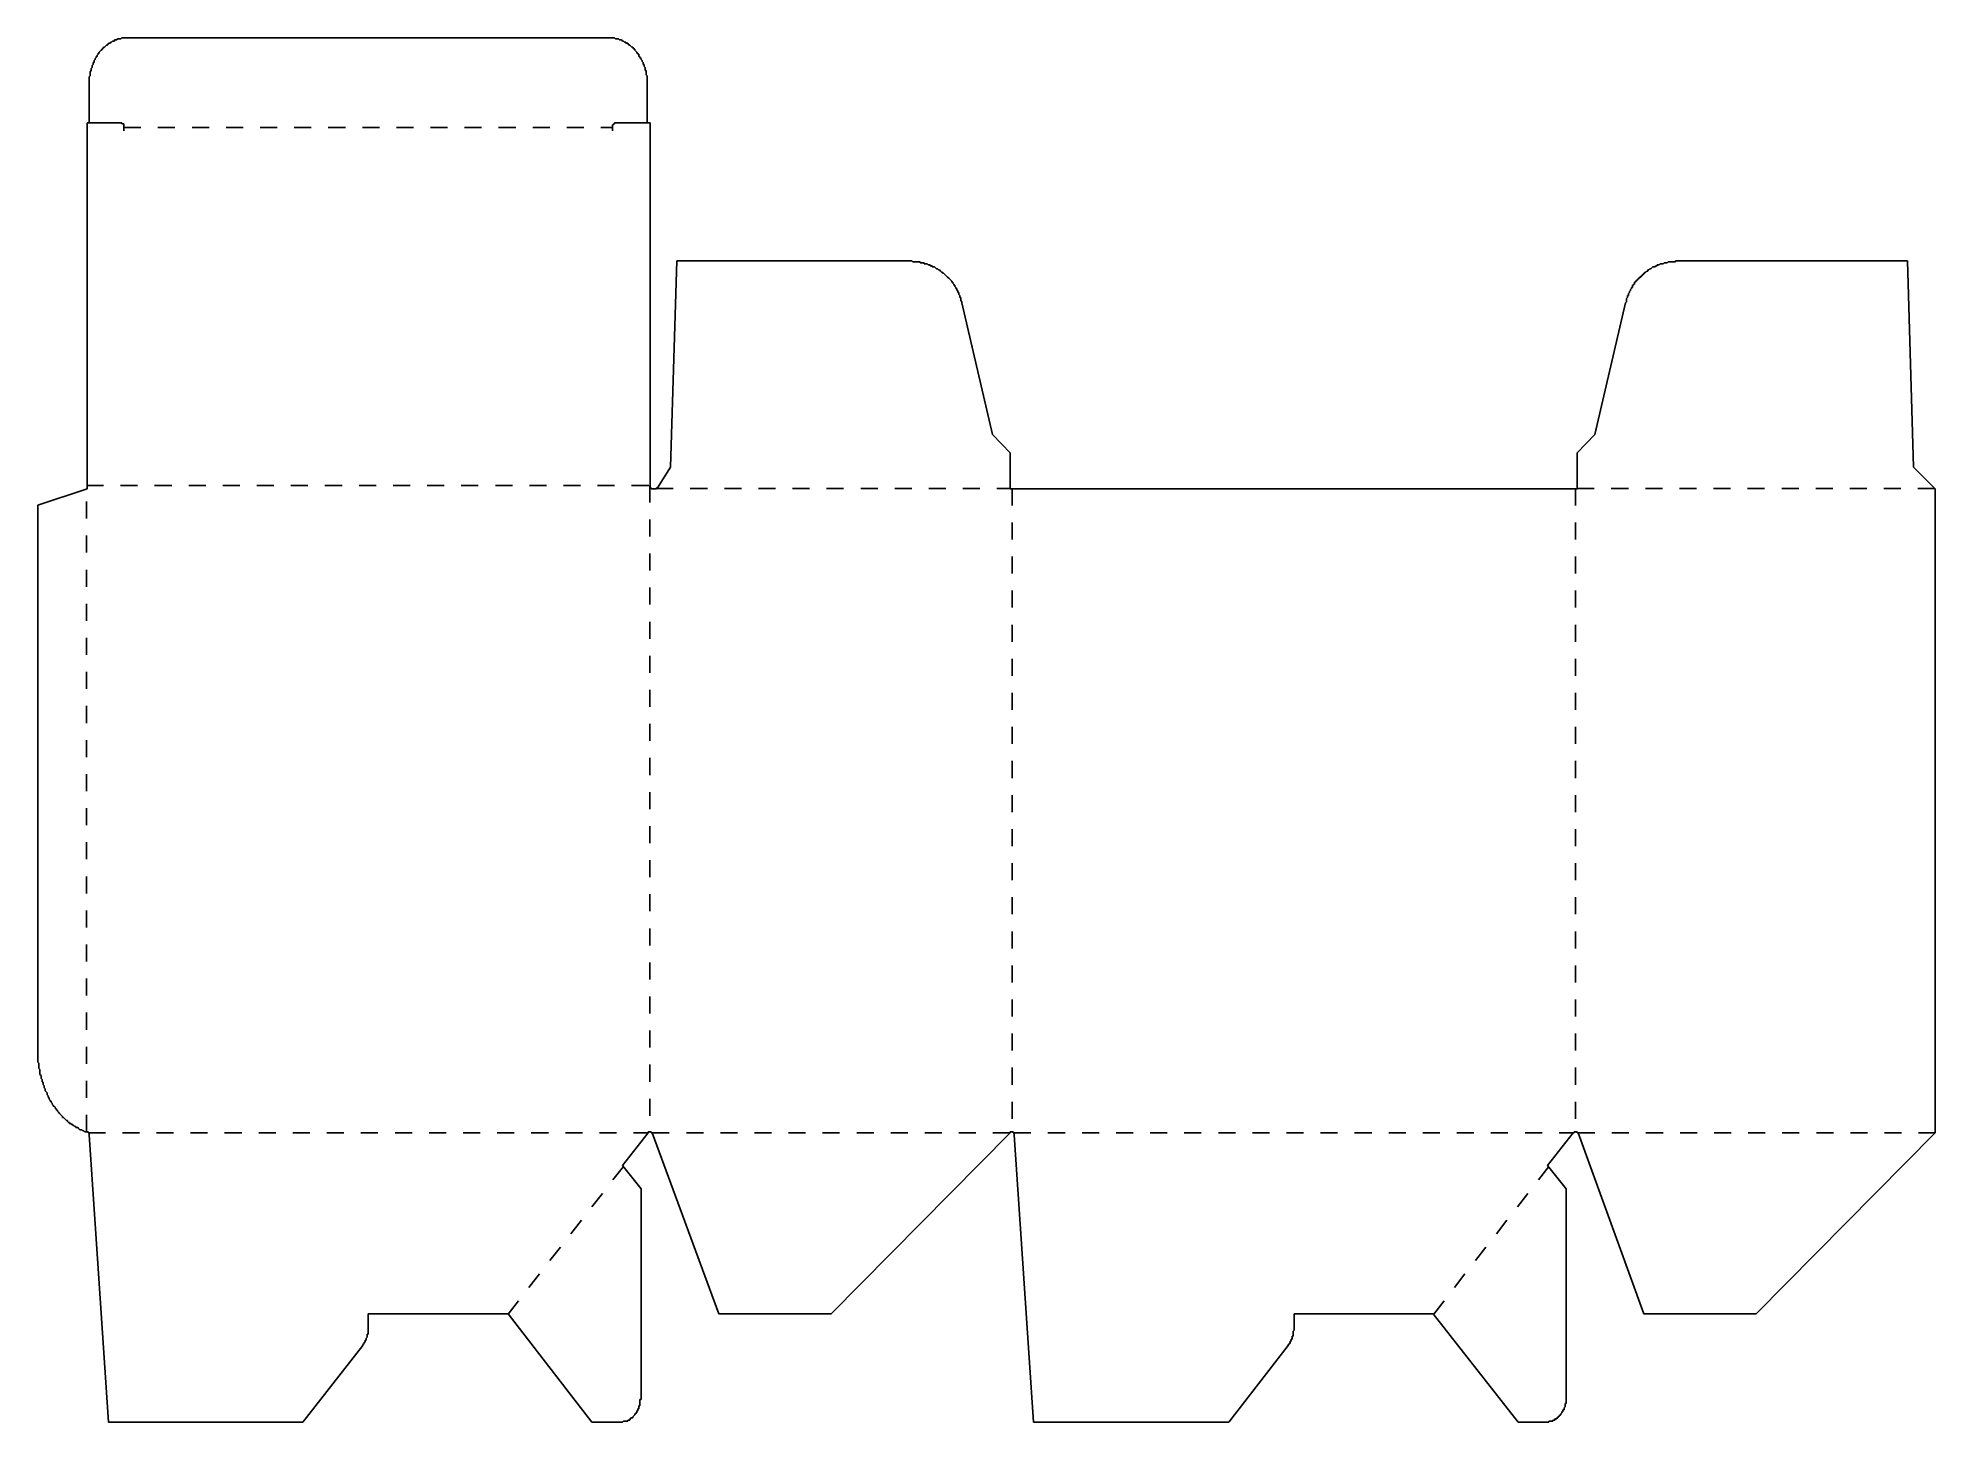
# Model space of a CAD drawing. Extents: x 11 to 1347, y -989 to -14.
import ezdxf

# ---------------------------------------------------------------- set-up
doc = ezdxf.new("R2010")
doc.units = 0
doc.linetypes.add('DASHED', pattern=[24, 12, -12])
doc.layers.add('CREASE', color=5, linetype='DASHED')
doc.layers.add('CUT', color=1, linetype='CONTINUOUS')

msp = doc.modelspace()

# ---------------------------------------------------------------- linework, layer by layer
at = {"layer": 'CREASE'}
for p, q in [((71.33, -77.59), (415.53, -77.59)), ((45, -329.55), (441.85, -329.55)), ((45, -784.92), (45, -331.65)), ((441.85, -329.55), (441.85, -784.92)), ((446.34, -331.65), (695.71, -331.65)), ((696.97, -331.65), (696.97, -784.92)), ((1093.82, -331.65), (1093.82, -784.92)), ((1095.08, -331.65), (1346.83, -331.65)), ((46.32, -785.62), (440.53, -785.62)), ((443.53, -785.62), (695.28, -785.62)), ((698.28, -785.62), (1092.5, -785.62)), ((1095.5, -785.62), (1346.83, -785.62)), ((423.16, -809.33), (341.99, -913.18)), ((1075.13, -809.33), (993.96, -913.18))]:
    msp.add_line(p, q, dxfattribs=at)
at = {"layer": 'CUT'}
for p, q in [((53.28, -25.92), (52.56, -26.64)), ((52.56, -26.64), (52.56, -27.36)), ((54, -25.2), (53.28, -25.2)), ((53.28, -25.2), (53.28, -25.92)), ((53.28, -25.92), (53.28, -25.92)), ((54.72, -23.76), (54, -24.48)), ((54, -24.48), (54, -24.48)), ((54, -24.48), (54, -25.2)), ((55.44, -23.04), (54.72, -23.76)), ((54.72, -23.76), (54.72, -23.76)), ((56.16, -22.32), (55.44, -23.04)), ((55.44, -23.04), (55.44, -23.04)), ((56.88, -21.6), (56.16, -21.6)), ((56.16, -21.6), (56.16, -22.32)), ((56.16, -22.32), (56.16, -22.32)), ((57.6, -20.88), (56.88, -20.88)), ((56.88, -20.88), (56.88, -21.6)), ((58.32, -20.16), (57.6, -20.88)), ((57.6, -20.88), (57.6, -20.88)), ((59.04, -19.44), (58.32, -20.16)), ((58.32, -20.16), (58.32, -20.16)), ((59.76, -19.44), (59.04, -19.44)), ((59.04, -19.44), (59.04, -19.44)), ((60.48, -18.72), (59.76, -18.72)), ((59.76, -18.72), (59.76, -19.44)), ((61.2, -18), (60.48, -18)), ((60.48, -18), (60.48, -18.72)), ((61.92, -18), (61.2, -18)), ((61.2, -18), (61.2, -18)), ((62.64, -17.28), (61.92, -17.28)), ((61.92, -17.28), (61.92, -18)), ((63.36, -16.56), (62.64, -17.28)), ((62.64, -17.28), (62.64, -17.28)), ((64.08, -16.56), (63.36, -16.56)), ((63.36, -16.56), (63.36, -16.56)), ((64.8, -16.56), (64.08, -16.56)), ((65.52, -15.84), (64.8, -15.84)), ((64.8, -15.84), (64.8, -16.56)), ((66.24, -15.84), (65.52, -15.84)), ((65.52, -15.84), (65.52, -15.84)), ((66.96, -15.12), (66.24, -15.84)), ((66.24, -15.84), (66.24, -15.84)), ((67.68, -15.12), (66.96, -15.12)), ((66.96, -15.12), (66.96, -15.12)), ((68.4, -15.12), (67.68, -15.12)), ((67.68, -15.12), (67.68, -15.12)), ((69.12, -15.12), (68.4, -15.12)), ((69.84, -14.4), (69.12, -15.12)), ((69.12, -15.12), (69.12, -15.12)), ((70.56, -14.4), (69.84, -14.4)), ((69.84, -14.4), (69.84, -14.4)), ((71.28, -14.4), (70.56, -14.4)), ((70.56, -14.4), (70.56, -14.4)), ((72, -14.4), (71.28, -14.4)), ((72.72, -14.4), (72, -14.4)), ((72, -14.4), (72, -14.4)), ((72.72, -14.4), (414, -14.4)), ((72.72, -14.4), (72.72, -14.4)), ((414.72, -14.4), (414, -14.4)), ((414, -14.4), (414, -14.4)), ((415.44, -14.4), (414.72, -14.4)), ((416.16, -14.4), (415.44, -14.4)), ((415.44, -14.4), (415.44, -14.4)), ((416.88, -14.4), (416.16, -14.4)), ((416.16, -14.4), (416.16, -14.4)), ((417.6, -15.12), (416.88, -14.4)), ((416.88, -14.4), (416.88, -14.4)), ((418.32, -15.12), (417.6, -15.12)), ((419.04, -15.12), (418.32, -15.12)), ((418.32, -15.12), (418.32, -15.12)), ((419.76, -15.12), (419.04, -15.12)), ((419.04, -15.12), (419.04, -15.12)), ((420.48, -15.84), (419.76, -15.12)), ((419.76, -15.12), (419.76, -15.12)), ((421.2, -15.84), (420.48, -15.84)), ((420.48, -15.84), (420.48, -15.84)), ((421.92, -15.84), (421.2, -15.84)), ((422.64, -16.56), (421.92, -15.84)), ((421.92, -15.84), (421.92, -15.84)), ((423.36, -16.56), (422.64, -16.56)), ((422.64, -16.56), (422.64, -16.56)), ((424.08, -17.28), (423.36, -16.56)), ((423.36, -16.56), (423.36, -16.56)), ((424.8, -17.28), (424.08, -17.28)), ((424.08, -17.28), (424.08, -17.28)), ((424.8, -18), (424.8, -17.28)), ((425.52, -18), (424.8, -18)), ((426.24, -18), (425.52, -18)), ((425.52, -18), (425.52, -18)), ((426.24, -18.72), (426.24, -18)), ((426.96, -18.72), (426.24, -18.72)), ((426.96, -19.44), (426.96, -18.72)), ((427.68, -19.44), (426.96, -19.44)), ((428.4, -20.16), (427.68, -19.44)), ((427.68, -19.44), (427.68, -19.44)), ((429.12, -20.88), (428.4, -20.16)), ((428.4, -20.16), (428.4, -20.16)), ((429.84, -20.88), (429.12, -20.88)), ((429.12, -20.88), (429.12, -20.88)), ((429.84, -21.6), (429.84, -20.88)), ((430.56, -21.6), (429.84, -21.6)), ((430.56, -22.32), (430.56, -21.6)), ((431.28, -22.32), (430.56, -22.32)), ((431.28, -23.04), (431.28, -22.32)), ((432, -23.76), (431.28, -23.04)), ((431.28, -23.04), (431.28, -23.04)), ((432.72, -24.48), (432, -23.76)), ((432, -23.76), (432, -23.76)), ((432.72, -25.2), (432.72, -24.48)), ((432.72, -24.48), (432.72, -24.48)), ((433.44, -25.2), (432.72, -25.2)), ((433.44, -25.92), (433.44, -25.2)), ((434.16, -25.92), (433.44, -25.92)), ((434.16, -26.64), (434.16, -25.92)), ((434.16, -27.36), (434.16, -26.64)), ((48.24, -37.44), (47.52, -38.16)), ((47.52, -38.16), (47.52, -38.88)), ((47.52, -38.88), (47.52, -38.88)), ((47.52, -38.88), (47.52, -39.6)), ((47.52, -39.6), (47.52, -40.32)), ((48.96, -35.28), (48.24, -36)), ((48.24, -36), (48.24, -36)), ((48.24, -36), (48.24, -36.72)), ((48.24, -36.72), (48.24, -37.44)), ((48.24, -37.44), (48.24, -37.44)), ((49.68, -33.12), (48.96, -33.84)), ((48.96, -33.84), (48.96, -34.56)), ((48.96, -34.56), (48.96, -34.56)), ((48.96, -34.56), (48.96, -35.28)), ((50.4, -31.68), (49.68, -31.68)), ((49.68, -31.68), (49.68, -32.4)), ((49.68, -32.4), (49.68, -33.12)), ((49.68, -33.12), (49.68, -33.12)), ((51.12, -29.52), (50.4, -30.24)), ((50.4, -30.24), (50.4, -30.24)), ((50.4, -30.24), (50.4, -30.96)), ((50.4, -30.96), (50.4, -31.68)), ((51.84, -28.08), (51.12, -28.8)), ((51.12, -28.8), (51.12, -29.52)), ((51.12, -29.52), (51.12, -29.52)), ((52.56, -27.36), (51.84, -27.36)), ((51.84, -27.36), (51.84, -28.08)), ((51.84, -28.08), (51.84, -28.08)), ((434.88, -27.36), (434.16, -27.36)), ((434.88, -28.08), (434.88, -27.36)), ((435.6, -28.8), (434.88, -28.08)), ((434.88, -28.08), (434.88, -28.08)), ((435.6, -29.52), (435.6, -28.8)), ((436.32, -30.24), (435.6, -29.52)), ((435.6, -29.52), (435.6, -29.52)), ((436.32, -30.96), (436.32, -30.24)), ((436.32, -30.24), (436.32, -30.24)), ((437.04, -31.68), (436.32, -30.96)), ((437.04, -32.4), (437.04, -31.68)), ((437.04, -31.68), (437.04, -31.68)), ((437.04, -33.12), (437.04, -32.4)), ((437.76, -33.12), (437.04, -33.12)), ((437.76, -33.84), (437.76, -33.12)), ((437.76, -34.56), (437.76, -33.84)), ((438.48, -35.28), (437.76, -34.56)), ((437.76, -34.56), (437.76, -34.56)), ((438.48, -36), (438.48, -35.28)), ((438.48, -36.72), (438.48, -36)), ((438.48, -36), (438.48, -36)), ((438.48, -37.44), (438.48, -36.72)), ((439.2, -37.44), (438.48, -37.44)), ((439.2, -38.16), (439.2, -37.44)), ((439.2, -38.88), (439.2, -38.16)), ((439.2, -39.6), (439.2, -38.88)), ((439.2, -38.88), (439.2, -38.88)), ((439.2, -40.32), (439.2, -39.6)), ((47.52, -41.04), (46.8, -41.76)), ((46.8, -41.76), (46.8, -42.48)), ((46.8, -42.48), (46.8, -43.2)), ((46.8, -43.2), (46.8, -43.2)), ((46.8, -43.2), (46.8, -43.92)), ((46.8, -43.92), (46.8, -44.64)), ((46.8, -44.64), (46.8, -44.64)), ((46.8, -44.64), (46.8, -45.36)), ((46.8, -45.36), (46.8, -46.08)), ((46.8, -46.08), (46.8, -46.8)), ((46.8, -46.8), (46.8, -46.8)), ((46.8, -46.8), (46.8, -47.52)), ((46.8, -47.52), (46.8, -48.24)), ((46.8, -74.16), (46.8, -48.24)), ((47.52, -40.32), (47.52, -41.04)), ((47.52, -41.04), (47.52, -41.04)), ((439.92, -41.04), (439.2, -40.32)), ((439.92, -41.76), (439.92, -41.04)), ((439.92, -41.04), (439.92, -41.04)), ((439.92, -42.48), (439.92, -41.76)), ((439.92, -43.2), (439.92, -42.48)), ((439.92, -43.92), (439.92, -43.2)), ((439.92, -43.2), (439.92, -43.2)), ((439.92, -44.64), (439.92, -43.92)), ((439.92, -45.36), (439.92, -44.64)), ((439.92, -44.64), (439.92, -44.64)), ((439.92, -46.08), (439.92, -45.36)), ((439.92, -46.8), (439.92, -46.08)), ((439.92, -47.52), (439.92, -46.8)), ((439.92, -46.8), (439.92, -46.8)), ((439.92, -48.24), (439.92, -47.52)), ((439.92, -48.24), (439.92, -74.16)), ((45.36, -329.76), (45.36, -74.16)), ((45.36, -74.16), (46.8, -74.16)), ((46.8, -74.16), (69.84, -74.16)), ((69.84, -74.88), (69.84, -74.16)), ((69.84, -74.16), (69.84, -74.16)), ((69.84, -74.16), (69.84, -74.16)), ((69.84, -74.16), (69.84, -74.16)), ((69.84, -74.16), (69.84, -74.16)), ((69.84, -74.16), (69.84, -74.16)), ((69.84, -74.16), (69.84, -74.16)), ((69.84, -74.16), (69.84, -74.16)), ((69.84, -74.16), (69.84, -74.16)), ((69.84, -74.16), (69.84, -74.16)), ((69.84, -74.16), (69.84, -74.16)), ((69.84, -74.16), (69.84, -74.16)), ((69.84, -74.16), (69.84, -74.16)), ((69.84, -74.16), (69.84, -74.16)), ((69.84, -74.16), (69.84, -74.16)), ((69.84, -74.16), (69.84, -74.16)), ((69.84, -74.16), (69.84, -74.16)), ((69.84, -74.16), (69.84, -74.16)), ((69.84, -74.16), (69.84, -74.16)), ((70.56, -74.88), (69.84, -74.88)), ((69.84, -74.88), (69.84, -74.88)), ((71.28, -74.88), (70.56, -74.88)), ((70.56, -74.88), (70.56, -74.88)), ((70.56, -74.88), (70.56, -74.88)), ((70.56, -74.88), (70.56, -74.88)), ((70.56, -74.88), (70.56, -74.88)), ((70.56, -74.88), (70.56, -74.88)), ((70.56, -74.88), (70.56, -74.88)), ((70.56, -74.88), (70.56, -74.88)), ((70.56, -74.88), (70.56, -74.88)), ((70.56, -74.88), (70.56, -74.88)), ((70.56, -74.88), (70.56, -74.88)), ((70.56, -74.88), (70.56, -74.88)), ((70.56, -74.88), (70.56, -74.88)), ((70.56, -74.88), (70.56, -74.88)), ((70.56, -74.88), (70.56, -74.88)), ((70.56, -74.88), (70.56, -74.88)), ((70.56, -74.88), (70.56, -74.88)), ((70.56, -74.88), (70.56, -74.88)), ((70.56, -74.88), (70.56, -74.88)), ((70.56, -74.88), (70.56, -74.88)), ((70.56, -74.88), (70.56, -74.88)), ((70.56, -74.88), (70.56, -74.88)), ((70.56, -74.88), (70.56, -74.88)), ((70.56, -74.88), (70.56, -74.88)), ((70.56, -74.88), (70.56, -74.88)), ((70.56, -74.88), (70.56, -74.88)), ((70.56, -74.88), (70.56, -74.88)), ((70.56, -74.88), (70.56, -74.88)), ((70.56, -74.88), (70.56, -74.88)), ((70.56, -74.88), (70.56, -74.88)), ((70.56, -74.88), (70.56, -74.88)), ((70.56, -74.88), (70.56, -74.88)), ((70.56, -74.88), (70.56, -74.88)), ((70.56, -74.88), (70.56, -74.88)), ((71.28, -75.6), (71.28, -74.88)), ((71.28, -74.88), (71.28, -74.88)), ((71.28, -74.88), (71.28, -74.88)), ((71.28, -76.32), (71.28, -75.6)), ((71.28, -75.6), (71.28, -75.6)), ((71.28, -75.6), (71.28, -75.6)), ((71.28, -75.6), (71.28, -75.6)), ((71.28, -75.6), (71.28, -75.6)), ((71.28, -75.6), (71.28, -75.6)), ((71.28, -75.6), (71.28, -75.6)), ((71.28, -75.6), (71.28, -75.6)), ((71.28, -75.6), (71.28, -75.6)), ((71.28, -75.6), (71.28, -75.6)), ((71.28, -75.6), (71.28, -75.6)), ((71.28, -75.6), (71.28, -75.6)), ((71.28, -75.6), (71.28, -75.6)), ((71.28, -75.6), (71.28, -75.6)), ((71.28, -75.6), (71.28, -75.6)), ((71.28, -75.6), (71.28, -75.6)), ((71.28, -75.6), (71.28, -75.6)), ((71.28, -75.6), (71.28, -75.6)), ((71.28, -75.6), (71.28, -75.6)), ((71.28, -75.6), (71.28, -75.6)), ((71.28, -75.6), (71.28, -75.6)), ((71.28, -75.6), (71.28, -75.6)), ((71.28, -75.6), (71.28, -75.6)), ((71.28, -75.6), (71.28, -75.6)), ((71.28, -75.6), (71.28, -75.6)), ((71.28, -76.32), (71.28, -79.92)), ((71.28, -76.32), (71.28, -76.32)), ((71.28, -76.32), (71.28, -76.32)), ((71.28, -76.32), (71.28, -76.32)), ((71.28, -76.32), (71.28, -76.32)), ((71.28, -76.32), (71.28, -76.32)), ((71.28, -76.32), (71.28, -76.32)), ((71.28, -76.32), (71.28, -76.32)), ((71.28, -76.32), (71.28, -76.32)), ((71.28, -76.32), (71.28, -76.32)), ((71.28, -76.32), (71.28, -76.32)), ((71.28, -76.32), (71.28, -76.32)), ((71.28, -76.32), (71.28, -76.32)), ((71.28, -76.32), (71.28, -76.32)), ((71.28, -76.32), (71.28, -76.32)), ((71.28, -76.32), (71.28, -76.32)), ((71.28, -76.32), (71.28, -76.32)), ((71.28, -76.32), (71.28, -76.32)), ((416.16, -75.6), (415.44, -75.6)), ((415.44, -75.6), (415.44, -75.6)), ((415.44, -75.6), (415.44, -75.6)), ((415.44, -75.6), (415.44, -75.6)), ((415.44, -75.6), (415.44, -75.6)), ((415.44, -75.6), (415.44, -75.6)), ((415.44, -75.6), (415.44, -75.6)), ((415.44, -75.6), (415.44, -75.6)), ((415.44, -75.6), (415.44, -75.6)), ((415.44, -75.6), (415.44, -75.6)), ((415.44, -75.6), (415.44, -75.6)), ((415.44, -75.6), (415.44, -75.6)), ((415.44, -75.6), (415.44, -75.6)), ((415.44, -75.6), (415.44, -75.6)), ((415.44, -75.6), (415.44, -75.6)), ((415.44, -75.6), (415.44, -75.6)), ((415.44, -75.6), (415.44, -75.6)), ((415.44, -75.6), (415.44, -75.6)), ((415.44, -75.6), (415.44, -75.6)), ((415.44, -75.6), (415.44, -75.6)), ((415.44, -75.6), (415.44, -76.32)), ((415.44, -76.32), (415.44, -79.92)), ((415.44, -76.32), (415.44, -76.32)), ((415.44, -76.32), (415.44, -76.32)), ((415.44, -76.32), (415.44, -76.32)), ((415.44, -76.32), (415.44, -76.32)), ((415.44, -76.32), (415.44, -76.32)), ((415.44, -76.32), (415.44, -76.32)), ((415.44, -76.32), (415.44, -76.32)), ((415.44, -76.32), (415.44, -76.32)), ((415.44, -76.32), (415.44, -76.32)), ((415.44, -76.32), (415.44, -76.32)), ((415.44, -76.32), (415.44, -76.32)), ((415.44, -76.32), (415.44, -76.32)), ((415.44, -76.32), (415.44, -76.32)), ((415.44, -76.32), (415.44, -76.32)), ((415.44, -76.32), (415.44, -76.32)), ((415.44, -76.32), (415.44, -76.32)), ((415.44, -76.32), (415.44, -76.32)), ((416.88, -74.88), (416.16, -74.88)), ((416.16, -74.88), (416.16, -74.88)), ((416.16, -74.88), (416.16, -74.88)), ((416.16, -74.88), (416.16, -74.88)), ((416.16, -74.88), (416.16, -74.88)), ((416.16, -74.88), (416.16, -74.88)), ((416.16, -74.88), (416.16, -74.88)), ((416.16, -74.88), (416.16, -74.88)), ((416.16, -74.88), (416.16, -74.88)), ((416.16, -74.88), (416.16, -74.88)), ((416.16, -74.88), (416.16, -74.88)), ((416.16, -74.88), (416.16, -74.88)), ((416.16, -74.88), (416.16, -74.88)), ((416.16, -74.88), (416.16, -74.88)), ((416.16, -74.88), (416.16, -74.88)), ((416.16, -74.88), (416.16, -74.88)), ((416.16, -74.88), (416.16, -74.88)), ((416.16, -74.88), (416.16, -74.88)), ((416.16, -74.88), (416.16, -74.88)), ((416.16, -74.88), (416.16, -74.88)), ((416.16, -74.88), (416.16, -74.88)), ((416.16, -74.88), (416.16, -74.88)), ((416.16, -74.88), (416.16, -74.88)), ((416.16, -74.88), (416.16, -74.88)), ((416.16, -74.88), (416.16, -74.88)), ((416.16, -74.88), (416.16, -74.88)), ((416.16, -74.88), (416.16, -74.88)), ((416.16, -74.88), (416.16, -74.88)), ((416.16, -74.88), (416.16, -74.88)), ((416.16, -74.88), (416.16, -74.88)), ((416.16, -74.88), (416.16, -74.88)), ((416.16, -74.88), (416.16, -74.88)), ((416.16, -74.88), (416.16, -75.6)), ((416.16, -75.6), (416.16, -75.6)), ((416.16, -75.6), (416.16, -75.6)), ((416.16, -75.6), (416.16, -75.6)), ((416.16, -75.6), (416.16, -75.6)), ((439.92, -74.16), (416.88, -74.16)), ((416.88, -74.16), (416.88, -74.16)), ((416.88, -74.16), (416.88, -74.16)), ((416.88, -74.16), (416.88, -74.16)), ((416.88, -74.16), (416.88, -74.16)), ((416.88, -74.16), (416.88, -74.16)), ((416.88, -74.16), (416.88, -74.16)), ((416.88, -74.16), (416.88, -74.16)), ((416.88, -74.16), (416.88, -74.16)), ((416.88, -74.16), (416.88, -74.16)), ((416.88, -74.16), (416.88, -74.16)), ((416.88, -74.16), (416.88, -74.16)), ((416.88, -74.16), (416.88, -74.16)), ((416.88, -74.16), (416.88, -74.16)), ((416.88, -74.16), (416.88, -74.16)), ((416.88, -74.16), (416.88, -74.16)), ((416.88, -74.16), (416.88, -74.16)), ((416.88, -74.16), (416.88, -74.16)), ((416.88, -74.16), (416.88, -74.16)), ((416.88, -74.16), (416.88, -74.88)), ((416.88, -74.88), (416.88, -74.88)), ((416.88, -74.88), (416.88, -74.88)), ((416.88, -74.88), (416.88, -74.88)), ((416.88, -74.88), (416.88, -74.88)), ((416.88, -74.88), (416.88, -74.88)), ((416.88, -74.88), (416.88, -74.88)), ((439.92, -74.16), (442.08, -74.16)), ((442.08, -74.16), (442.08, -329.76)), ((456.48, -316.8), (460.8, -171.36)), ((460.8, -171.36), (624.96, -171.36)), ((625.68, -171.36), (624.96, -171.36)), ((624.96, -171.36), (624.96, -171.36)), ((626.4, -171.36), (625.68, -171.36)), ((627.12, -172.08), (626.4, -171.36)), ((627.84, -172.08), (627.12, -172.08)), ((627.12, -172.08), (627.12, -172.08)), ((628.56, -172.08), (627.84, -172.08)), ((629.28, -172.08), (628.56, -172.08)), ((628.56, -172.08), (628.56, -172.08)), ((630, -172.08), (629.28, -172.08)), ((630.72, -172.08), (630, -172.08)), ((630, -172.08), (630, -172.08)), ((631.44, -172.08), (630.72, -172.08)), ((632.16, -172.08), (631.44, -172.08)), ((632.16, -172.8), (632.16, -172.08)), ((632.88, -172.8), (632.16, -172.8)), ((633.6, -172.8), (632.88, -172.8)), ((634.32, -172.8), (633.6, -172.8)), ((633.6, -172.8), (633.6, -172.8)), ((635.04, -172.8), (634.32, -172.8)), ((635.04, -173.52), (635.04, -172.8)), ((635.76, -173.52), (635.04, -173.52)), ((636.48, -173.52), (635.76, -173.52)), ((637.2, -173.52), (636.48, -173.52)), ((636.48, -173.52), (636.48, -173.52)), ((637.92, -174.24), (637.2, -173.52)), ((1153.44, -173.52), (1152.72, -174.24)), ((1154.16, -173.52), (1153.44, -173.52)), ((1154.88, -173.52), (1154.16, -173.52)), ((1154.16, -173.52), (1154.16, -173.52)), ((1155.6, -173.52), (1154.88, -173.52)), ((1156.32, -172.8), (1155.6, -173.52)), ((1157.04, -172.8), (1156.32, -172.8)), ((1156.32, -172.8), (1156.32, -172.8)), ((1157.76, -172.8), (1157.04, -172.8)), ((1158.48, -172.8), (1157.76, -172.8)), ((1157.76, -172.8), (1157.76, -172.8)), ((1159.2, -172.08), (1158.48, -172.8)), ((1159.92, -172.08), (1159.2, -172.08)), ((1159.2, -172.08), (1159.2, -172.08)), ((1160.64, -172.08), (1159.92, -172.08)), ((1161.36, -172.08), (1160.64, -172.08)), ((1160.64, -172.08), (1160.64, -172.08)), ((1162.08, -172.08), (1161.36, -172.08)), ((1162.8, -172.08), (1162.08, -172.08)), ((1163.52, -172.08), (1162.8, -172.08)), ((1162.8, -172.08), (1162.8, -172.08)), ((1164.24, -172.08), (1163.52, -172.08)), ((1164.96, -171.36), (1164.24, -171.36)), ((1164.24, -171.36), (1164.24, -172.08)), ((1165.68, -171.36), (1164.96, -171.36)), ((1165.68, -171.36), (1327.68, -171.36)), ((1165.68, -171.36), (1165.68, -171.36)), ((1327.68, -171.36), (1332, -316.8)), ((638.64, -174.24), (637.92, -174.24)), ((637.92, -174.24), (637.92, -174.24)), ((639.36, -174.24), (638.64, -174.24)), ((639.36, -174.96), (639.36, -174.24)), ((640.08, -174.96), (639.36, -174.96)), ((640.8, -174.96), (640.08, -174.96)), ((640.8, -175.68), (640.8, -174.96)), ((641.52, -175.68), (640.8, -175.68)), ((642.24, -175.68), (641.52, -175.68)), ((642.96, -176.4), (642.24, -175.68)), ((642.24, -175.68), (642.24, -175.68)), ((643.68, -177.12), (642.96, -176.4)), ((642.96, -176.4), (642.96, -176.4)), ((644.4, -177.12), (643.68, -177.12)), ((645.12, -177.84), (644.4, -177.12)), ((644.4, -177.12), (644.4, -177.12)), ((645.84, -177.84), (645.12, -177.84)), ((645.12, -177.84), (645.12, -177.84)), ((646.56, -178.56), (645.84, -177.84)), ((647.28, -179.28), (646.56, -178.56)), ((646.56, -178.56), (646.56, -178.56)), ((648, -179.28), (647.28, -179.28)), ((647.28, -179.28), (647.28, -179.28)), ((648, -180), (648, -179.28)), ((648.72, -180), (648, -180)), ((649.44, -180.72), (648.72, -180)), ((650.16, -181.44), (649.44, -180.72)), ((649.44, -180.72), (649.44, -180.72)), ((650.88, -182.16), (650.16, -181.44)), ((650.16, -181.44), (650.16, -181.44)), ((651.6, -182.88), (650.88, -182.16)), ((650.88, -182.16), (650.88, -182.16)), ((652.32, -183.6), (651.6, -182.88)), ((651.6, -182.88), (651.6, -182.88)), ((653.04, -184.32), (652.32, -183.6)), ((652.32, -183.6), (652.32, -183.6)), ((653.76, -185.04), (653.04, -184.32)), ((653.04, -184.32), (653.04, -184.32)), ((654.48, -185.76), (653.76, -185.04)), ((653.76, -185.04), (653.76, -185.04)), ((654.48, -186.48), (654.48, -185.76)), ((654.48, -185.76), (654.48, -185.76)), ((655.2, -186.48), (654.48, -186.48)), ((655.2, -187.2), (655.2, -186.48)), ((1136.16, -186.48), (1135.44, -186.48)), ((1135.44, -186.48), (1135.44, -187.2)), ((1136.88, -185.76), (1136.16, -185.76)), ((1136.16, -185.76), (1136.16, -186.48)), ((1137.6, -185.04), (1136.88, -185.04)), ((1136.88, -185.04), (1136.88, -185.76)), ((1138.32, -184.32), (1137.6, -184.32)), ((1137.6, -184.32), (1137.6, -185.04)), ((1139.04, -183.6), (1138.32, -183.6)), ((1138.32, -183.6), (1138.32, -184.32)), ((1139.76, -182.88), (1139.04, -182.88)), ((1139.04, -182.88), (1139.04, -183.6)), ((1140.48, -182.16), (1139.76, -182.16)), ((1139.76, -182.16), (1139.76, -182.88)), ((1141.2, -181.44), (1140.48, -181.44)), ((1140.48, -181.44), (1140.48, -182.16)), ((1141.92, -180.72), (1141.2, -180.72)), ((1141.2, -180.72), (1141.2, -181.44)), ((1142.64, -180), (1141.92, -180)), ((1141.92, -180), (1141.92, -180.72)), ((1143.36, -179.28), (1142.64, -179.28)), ((1142.64, -179.28), (1142.64, -180)), ((1144.08, -178.56), (1143.36, -179.28)), ((1143.36, -179.28), (1143.36, -179.28)), ((1144.8, -178.56), (1144.08, -178.56)), ((1145.52, -177.84), (1144.8, -177.84)), ((1144.8, -177.84), (1144.8, -178.56)), ((1146.24, -177.12), (1145.52, -177.84)), ((1145.52, -177.84), (1145.52, -177.84)), ((1146.96, -177.12), (1146.24, -177.12)), ((1147.68, -176.4), (1146.96, -177.12)), ((1146.96, -177.12), (1146.96, -177.12)), ((1148.4, -175.68), (1147.68, -176.4)), ((1147.68, -176.4), (1147.68, -176.4)), ((1149.12, -175.68), (1148.4, -175.68)), ((1149.84, -175.68), (1149.12, -175.68)), ((1149.12, -175.68), (1149.12, -175.68)), ((1150.56, -174.96), (1149.84, -175.68)), ((1151.28, -174.96), (1150.56, -174.96)), ((1150.56, -174.96), (1150.56, -174.96)), ((1152, -174.24), (1151.28, -174.24)), ((1151.28, -174.24), (1151.28, -174.96)), ((1152.72, -174.24), (1152, -174.24)), ((1152.72, -174.24), (1152.72, -174.24)), ((655.92, -187.92), (655.2, -187.2)), ((655.92, -188.64), (655.92, -187.92)), ((655.92, -187.92), (655.92, -187.92)), ((656.64, -188.64), (655.92, -188.64)), ((656.64, -189.36), (656.64, -188.64)), ((657.36, -190.08), (656.64, -189.36)), ((657.36, -190.8), (657.36, -190.08)), ((657.36, -190.08), (657.36, -190.08)), ((658.08, -190.8), (657.36, -190.8)), ((658.08, -191.52), (658.08, -190.8)), ((658.08, -192.24), (658.08, -191.52)), ((658.8, -192.24), (658.08, -192.24)), ((658.8, -192.96), (658.8, -192.24)), ((658.8, -193.68), (658.8, -192.96)), ((659.52, -193.68), (658.8, -193.68)), ((659.52, -194.4), (659.52, -193.68)), ((659.52, -195.12), (659.52, -194.4)), ((659.52, -194.4), (659.52, -194.4)), ((660.24, -195.84), (659.52, -195.12)), ((660.24, -196.56), (660.24, -195.84)), ((660.24, -195.84), (660.24, -195.84)), ((660.24, -197.28), (660.24, -196.56)), ((660.96, -197.28), (660.24, -197.28)), ((660.96, -198), (660.96, -197.28)), ((660.96, -198.72), (660.96, -198)), ((660.96, -199.44), (660.96, -198.72)), ((660.96, -198.72), (660.96, -198.72)), ((661.68, -200.16), (660.96, -199.44)), ((661.68, -200.88), (661.68, -200.16)), ((1129.68, -200.16), (1128.96, -200.88)), ((1130.4, -197.28), (1129.68, -198)), ((1129.68, -198), (1129.68, -198.72)), ((1129.68, -198.72), (1129.68, -198.72)), ((1129.68, -198.72), (1129.68, -199.44)), ((1129.68, -199.44), (1129.68, -200.16)), ((1131.12, -195.84), (1130.4, -195.84)), ((1130.4, -195.84), (1130.4, -196.56)), ((1130.4, -196.56), (1130.4, -197.28)), ((1130.4, -197.28), (1130.4, -197.28)), ((1131.84, -193.68), (1131.12, -194.4)), ((1131.12, -194.4), (1131.12, -194.4)), ((1131.12, -194.4), (1131.12, -195.12)), ((1131.12, -195.12), (1131.12, -195.84)), ((1132.56, -192.24), (1131.84, -192.96)), ((1131.84, -192.96), (1131.84, -193.68)), ((1131.84, -193.68), (1131.84, -193.68)), ((1133.28, -190.8), (1132.56, -191.52)), ((1132.56, -191.52), (1132.56, -192.24)), ((1132.56, -192.24), (1132.56, -192.24)), ((1134, -190.08), (1133.28, -190.08)), ((1133.28, -190.08), (1133.28, -190.8)), ((1133.28, -190.8), (1133.28, -190.8)), ((1134.72, -188.64), (1134, -188.64)), ((1134, -188.64), (1134, -189.36)), ((1134, -189.36), (1134, -190.08)), ((1135.44, -187.92), (1134.72, -187.92)), ((1134.72, -187.92), (1134.72, -188.64)), ((1135.44, -187.2), (1135.44, -187.92)), ((661.68, -200.88), (683.28, -293.76)), ((661.68, -200.88), (661.68, -200.88)), ((1107.36, -293.76), (1128.96, -200.88)), ((1128.96, -200.88), (1128.96, -200.88)), ((683.28, -293.76), (695.52, -306.72)), ((1095.12, -306.72), (1107.36, -293.76)), ((695.52, -306.72), (695.52, -331.92)), ((1095.12, -331.92), (1095.12, -306.72)), ((447.12, -331.2), (456.48, -316.8)), ((1332, -316.8), (1347.12, -331.92)), ((10.8, -343.44), (45.36, -331.92)), ((45.36, -331.92), (45.36, -329.76)), ((45.36, -329.76), (45.36, -329.76)), ((442.08, -329.76), (442.08, -329.76)), ((442.08, -329.76), (442.08, -329.76)), ((442.08, -329.76), (442.08, -329.76)), ((442.08, -329.76), (442.08, -329.76)), ((442.08, -329.76), (442.08, -329.76)), ((442.08, -329.76), (442.08, -329.76)), ((442.08, -329.76), (442.08, -329.76)), ((442.08, -329.76), (442.08, -329.76)), ((442.08, -329.76), (442.08, -329.76)), ((442.08, -329.76), (442.08, -330.48)), ((442.08, -330.48), (442.08, -330.48)), ((442.08, -330.48), (442.08, -330.48)), ((442.08, -330.48), (442.08, -330.48)), ((442.08, -330.48), (442.08, -330.48)), ((442.08, -330.48), (442.08, -330.48)), ((442.08, -330.48), (442.08, -330.48)), ((442.08, -330.48), (442.08, -330.48)), ((442.08, -330.48), (442.08, -330.48)), ((442.08, -330.48), (442.08, -330.48)), ((442.08, -330.48), (442.08, -330.48)), ((442.08, -330.48), (442.08, -330.48)), ((442.08, -330.48), (442.08, -331.2)), ((442.08, -331.2), (442.08, -331.2)), ((442.08, -331.2), (442.08, -331.2)), ((442.08, -331.2), (442.08, -331.2)), ((442.08, -331.2), (442.08, -331.2)), ((442.08, -331.2), (442.08, -331.2)), ((442.08, -331.2), (442.08, -331.2)), ((442.08, -331.2), (442.08, -331.2)), ((442.08, -331.2), (442.8, -331.2)), ((442.8, -331.2), (442.8, -331.2)), ((442.8, -331.2), (442.8, -331.2)), ((442.8, -331.2), (442.8, -331.2)), ((442.8, -331.2), (442.8, -331.2)), ((442.8, -331.2), (442.8, -331.2)), ((442.8, -331.2), (442.8, -331.2)), ((442.8, -331.2), (442.8, -331.92)), ((442.8, -331.92), (442.8, -331.92)), ((442.8, -331.92), (442.8, -331.92)), ((442.8, -331.92), (442.8, -331.92)), ((442.8, -331.92), (442.8, -331.92)), ((442.8, -331.92), (442.8, -331.92)), ((442.8, -331.92), (442.8, -331.92)), ((442.8, -331.92), (442.8, -331.92)), ((442.8, -331.92), (442.8, -331.92)), ((442.8, -331.92), (443.52, -331.92)), ((443.52, -331.92), (443.52, -331.92)), ((443.52, -331.92), (443.52, -331.92)), ((443.52, -331.92), (443.52, -331.92)), ((443.52, -331.92), (443.52, -331.92)), ((443.52, -331.92), (443.52, -331.92)), ((443.52, -331.92), (443.52, -331.92)), ((443.52, -331.92), (443.52, -331.92)), ((443.52, -331.92), (443.52, -331.92)), ((443.52, -331.92), (443.52, -331.92)), ((443.52, -331.92), (443.52, -331.92)), ((443.52, -331.92), (443.52, -331.92)), ((443.52, -331.92), (444.24, -331.92)), ((444.24, -331.92), (444.24, -331.92)), ((444.24, -331.92), (444.24, -331.92)), ((444.24, -331.92), (444.24, -331.92)), ((444.24, -331.92), (444.24, -331.92)), ((444.24, -331.92), (444.24, -331.92)), ((444.24, -331.92), (444.24, -331.92)), ((444.24, -331.92), (444.24, -331.92)), ((444.24, -331.92), (444.24, -331.92)), ((444.24, -331.92), (444.24, -331.92)), ((444.24, -331.92), (444.24, -331.92)), ((444.24, -331.92), (444.24, -331.92)), ((444.24, -331.92), (444.96, -331.92)), ((444.96, -331.92), (444.96, -331.92)), ((444.96, -331.92), (444.96, -331.92)), ((444.96, -331.92), (444.96, -331.92)), ((444.96, -331.92), (444.96, -331.92)), ((444.96, -331.92), (444.96, -331.92)), ((444.96, -331.92), (444.96, -331.92)), ((444.96, -331.92), (444.96, -331.92)), ((444.96, -331.92), (444.96, -331.92)), ((444.96, -331.92), (444.96, -331.92)), ((444.96, -331.92), (444.96, -331.92)), ((444.96, -331.92), (444.96, -331.92)), ((444.96, -331.92), (445.68, -331.92)), ((445.68, -331.92), (445.68, -331.92)), ((445.68, -331.92), (445.68, -331.92)), ((445.68, -331.92), (445.68, -331.92)), ((445.68, -331.92), (445.68, -331.92)), ((445.68, -331.92), (445.68, -331.92)), ((445.68, -331.92), (445.68, -331.92)), ((445.68, -331.92), (445.68, -331.92)), ((445.68, -331.92), (445.68, -331.92)), ((445.68, -331.92), (445.68, -331.92)), ((445.68, -331.92), (445.68, -331.92)), ((445.68, -331.92), (445.68, -331.92)), ((445.68, -331.92), (445.68, -331.92)), ((445.68, -331.92), (446.4, -331.92)), ((446.4, -331.92), (446.4, -331.2)), ((446.4, -331.2), (446.4, -331.2)), ((446.4, -331.2), (446.4, -331.2)), ((446.4, -331.2), (446.4, -331.2)), ((446.4, -331.2), (446.4, -331.2)), ((446.4, -331.2), (446.4, -331.2)), ((446.4, -331.2), (446.4, -331.2)), ((446.4, -331.2), (446.4, -331.2)), ((446.4, -331.2), (446.4, -331.2)), ((446.4, -331.2), (446.4, -331.2)), ((446.4, -331.2), (446.4, -331.2)), ((446.4, -331.2), (446.4, -331.2)), ((446.4, -331.2), (446.4, -331.2)), ((446.4, -331.2), (446.4, -331.2)), ((446.4, -331.2), (446.4, -331.2)), ((446.4, -331.2), (446.4, -331.2)), ((446.4, -331.2), (446.4, -331.2)), ((446.4, -331.2), (446.4, -331.2)), ((446.4, -331.2), (446.4, -331.2)), ((446.4, -331.2), (446.4, -331.2)), ((446.4, -331.2), (446.4, -331.2)), ((446.4, -331.2), (446.4, -331.2)), ((446.4, -331.2), (446.4, -331.2)), ((446.4, -331.2), (446.4, -331.2)), ((446.4, -331.2), (446.4, -331.2)), ((446.4, -331.2), (446.4, -331.2)), ((446.4, -331.2), (446.4, -331.2)), ((446.4, -331.2), (446.4, -331.2)), ((446.4, -331.2), (446.4, -331.2)), ((446.4, -331.2), (446.4, -331.2)), ((446.4, -331.2), (446.4, -331.2)), ((446.4, -331.2), (446.4, -331.2)), ((446.4, -331.2), (446.4, -331.2)), ((446.4, -331.2), (446.4, -331.2)), ((446.4, -331.2), (446.4, -331.2)), ((446.4, -331.2), (446.4, -331.2)), ((446.4, -331.2), (446.4, -331.2)), ((446.4, -331.2), (446.4, -331.2)), ((446.4, -331.2), (446.4, -331.2)), ((446.4, -331.2), (446.4, -331.2)), ((446.4, -331.2), (446.4, -331.2)), ((446.4, -331.2), (446.4, -331.2)), ((446.4, -331.2), (446.4, -331.2)), ((446.4, -331.2), (446.4, -331.2)), ((446.4, -331.2), (446.4, -331.2)), ((446.4, -331.2), (446.4, -331.2)), ((446.4, -331.2), (446.4, -331.2)), ((446.4, -331.2), (446.4, -331.2)), ((446.4, -331.2), (446.4, -331.2)), ((446.4, -331.2), (446.4, -331.2)), ((446.4, -331.2), (446.4, -331.2)), ((446.4, -331.2), (446.4, -331.2)), ((446.4, -331.2), (446.4, -331.2)), ((446.4, -331.2), (446.4, -331.2)), ((446.4, -331.2), (446.4, -331.2)), ((446.4, -331.2), (446.4, -331.2)), ((446.4, -331.2), (446.4, -331.2)), ((446.4, -331.2), (446.4, -331.2)), ((446.4, -331.2), (446.4, -331.2)), ((446.4, -331.2), (446.4, -331.2)), ((446.4, -331.2), (446.4, -331.2)), ((446.4, -331.2), (446.4, -331.2)), ((446.4, -331.2), (446.4, -331.2)), ((446.4, -331.2), (447.12, -331.2)), ((446.4, -331.92), (446.4, -331.92)), ((446.4, -331.92), (446.4, -331.92)), ((446.4, -331.92), (446.4, -331.92)), ((446.4, -331.92), (446.4, -331.92)), ((446.4, -331.92), (446.4, -331.92)), ((446.4, -331.92), (446.4, -331.92)), ((446.4, -331.92), (446.4, -331.92)), ((446.4, -331.92), (446.4, -331.92)), ((446.4, -331.92), (446.4, -331.92)), ((446.4, -331.92), (446.4, -331.92)), ((446.4, -331.92), (446.4, -331.92)), ((446.4, -331.92), (446.4, -331.92)), ((446.4, -331.92), (446.4, -331.92)), ((446.4, -331.92), (446.4, -331.92)), ((446.4, -331.92), (446.4, -331.92)), ((446.4, -331.92), (446.4, -331.92)), ((446.4, -331.92), (446.4, -331.92)), ((446.4, -331.92), (446.4, -331.92)), ((446.4, -331.92), (446.4, -331.92)), ((446.4, -331.92), (446.4, -331.92)), ((446.4, -331.92), (446.4, -331.92)), ((446.4, -331.92), (446.4, -331.92)), ((446.4, -331.92), (446.4, -331.92)), ((446.4, -331.92), (446.4, -331.92)), ((447.12, -331.2), (447.12, -331.2)), ((447.12, -331.2), (447.12, -331.2)), ((447.12, -331.2), (447.12, -331.2)), ((447.12, -331.2), (447.12, -331.2)), ((447.12, -331.2), (447.12, -331.2)), ((447.12, -331.2), (447.12, -331.2)), ((447.12, -331.2), (447.12, -331.2)), ((447.12, -331.2), (447.12, -331.2)), ((447.12, -331.2), (447.12, -331.2)), ((447.12, -331.2), (447.12, -331.2)), ((447.12, -331.2), (447.12, -331.2)), ((447.12, -331.2), (447.12, -331.2)), ((447.12, -331.2), (447.12, -331.2)), ((447.12, -331.2), (447.12, -331.2)), ((447.12, -331.2), (447.12, -331.2)), ((447.12, -331.2), (447.12, -331.2)), ((447.12, -331.2), (447.12, -331.2)), ((447.12, -331.2), (447.12, -331.2)), ((695.52, -331.92), (1095.12, -331.92)), ((1347.12, -331.92), (1347.12, -785.52)), ((10.8, -727.92), (10.8, -343.44)), ((10.8, -727.92), (10.8, -728.64)), ((10.8, -728.64), (10.8, -729.36)), ((10.8, -729.36), (10.8, -730.08)), ((10.8, -730.08), (10.8, -730.8)), ((10.8, -730.8), (10.8, -731.52)), ((10.8, -731.52), (10.8, -732.96)), ((10.8, -732.96), (10.8, -733.68)), ((10.8, -733.68), (10.8, -734.4)), ((10.8, -734.4), (10.8, -735.12)), ((10.8, -735.12), (10.8, -735.84)), ((10.8, -735.84), (11.52, -736.56)), ((11.52, -736.56), (11.52, -737.28)), ((11.52, -737.28), (11.52, -738)), ((11.52, -738), (11.52, -738.72)), ((11.52, -738.72), (11.52, -739.44)), ((11.52, -739.44), (11.52, -740.16)), ((11.52, -740.16), (12.24, -740.88)), ((12.24, -740.88), (12.24, -741.6)), ((12.24, -741.6), (12.24, -742.32)), ((12.24, -742.32), (12.24, -743.04)), ((12.24, -743.04), (12.24, -744.48)), ((12.24, -744.48), (12.96, -745.2)), ((12.96, -745.2), (12.96, -745.92)), ((12.96, -745.92), (12.96, -746.64)), ((12.96, -746.64), (12.96, -747.36)), ((12.96, -747.36), (13.68, -748.08)), ((13.68, -748.08), (13.68, -748.8)), ((13.68, -748.8), (13.68, -749.52)), ((13.68, -749.52), (14.4, -750.24)), ((14.4, -750.24), (14.4, -750.96)), ((14.4, -750.96), (14.4, -751.68)), ((14.4, -751.68), (15.12, -752.4)), ((15.12, -752.4), (15.12, -753.12)), ((15.12, -753.12), (15.12, -753.84)), ((15.12, -753.84), (15.84, -754.56)), ((15.84, -754.56), (15.84, -755.28)), ((15.84, -755.28), (15.84, -756)), ((15.84, -756), (16.56, -756.72)), ((16.56, -756.72), (16.56, -756.72)), ((16.56, -756.72), (17.28, -757.44)), ((17.28, -757.44), (17.28, -758.16)), ((17.28, -758.16), (17.28, -758.88)), ((17.28, -758.88), (18, -759.6)), ((18, -759.6), (18, -760.32)), ((18, -760.32), (18.72, -761.04)), ((18.72, -761.04), (18.72, -761.76)), ((18.72, -761.76), (19.44, -762.48)), ((19.44, -762.48), (19.44, -763.2)), ((19.44, -763.2), (20.16, -763.2)), ((20.16, -763.2), (20.16, -763.92)), ((20.16, -763.92), (20.88, -764.64)), ((20.88, -764.64), (20.88, -765.36)), ((20.88, -765.36), (21.6, -766.08)), ((21.6, -766.08), (21.6, -766.8)), ((21.6, -766.8), (22.32, -766.8)), ((22.32, -766.8), (23.04, -767.52)), ((23.04, -767.52), (23.04, -768.24)), ((23.04, -768.24), (23.76, -768.96)), ((23.76, -768.96), (23.76, -769.68)), ((23.76, -769.68), (24.48, -769.68)), ((24.48, -769.68), (24.48, -770.4)), ((24.48, -770.4), (25.2, -771.12)), ((25.2, -771.12), (25.92, -771.84)), ((25.92, -771.84), (25.92, -771.84)), ((25.92, -771.84), (26.64, -772.56)), ((26.64, -772.56), (27.36, -773.28)), ((27.36, -773.28), (27.36, -773.28)), ((27.36, -773.28), (28.08, -774)), ((28.08, -774), (28.08, -774.72)), ((28.08, -774.72), (28.8, -774.72)), ((28.8, -774.72), (29.52, -775.44)), ((29.52, -775.44), (30.24, -776.16)), ((30.24, -776.16), (30.24, -776.16)), ((30.24, -776.16), (30.96, -776.88)), ((30.96, -776.88), (31.68, -776.88)), ((31.68, -776.88), (31.68, -777.6)), ((31.68, -777.6), (32.4, -778.32)), ((32.4, -778.32), (33.12, -778.32)), ((33.12, -778.32), (33.12, -779.04)), ((33.12, -779.04), (33.84, -779.04)), ((33.84, -779.04), (34.56, -779.76)), ((34.56, -779.76), (35.28, -779.76)), ((35.28, -779.76), (35.28, -780.48)), ((35.28, -780.48), (36, -780.48)), ((36, -780.48), (36.72, -781.2)), ((36.72, -781.2), (37.44, -781.2)), ((37.44, -781.2), (37.44, -781.92)), ((37.44, -781.92), (38.16, -781.92)), ((38.16, -781.92), (38.88, -781.92)), ((38.88, -781.92), (39.6, -782.64)), ((39.6, -782.64), (39.6, -782.64)), ((39.6, -782.64), (40.32, -783.36)), ((40.32, -783.36), (41.04, -783.36)), ((41.04, -783.36), (41.76, -783.36)), ((41.76, -783.36), (42.48, -784.08)), ((42.48, -784.08), (42.48, -784.08)), ((42.48, -784.08), (43.2, -784.08)), ((43.2, -784.08), (43.92, -784.8)), ((43.92, -784.8), (44.64, -784.8)), ((44.64, -784.8), (45.36, -784.8)), ((45.36, -784.8), (45.36, -784.8)), ((46.08, -784.8), (45.36, -784.8)), ((45.36, -784.8), (45.36, -784.8)), ((45.36, -784.8), (45.36, -784.8)), ((45.36, -784.8), (45.36, -784.8)), ((45.36, -784.8), (45.36, -784.8)), ((45.36, -784.8), (45.36, -784.8)), ((45.36, -784.8), (45.36, -784.8)), ((45.36, -784.8), (45.36, -784.8)), ((45.36, -784.8), (45.36, -784.8)), ((45.36, -784.8), (45.36, -784.8)), ((45.36, -784.8), (45.36, -784.8)), ((45.36, -784.8), (45.36, -784.8)), ((45.36, -784.8), (45.36, -784.8)), ((45.36, -784.8), (45.36, -784.8)), ((45.36, -784.8), (45.36, -784.8)), ((45.36, -784.8), (45.36, -784.8)), ((45.36, -784.8), (45.36, -784.8)), ((45.36, -784.8), (45.36, -784.8)), ((45.36, -784.8), (45.36, -784.8)), ((45.36, -784.8), (45.36, -784.8)), ((45.36, -784.8), (45.36, -784.8)), ((45.36, -784.8), (45.36, -784.8)), ((45.36, -784.8), (45.36, -784.8)), ((45.36, -784.8), (45.36, -784.8)), ((45.36, -784.8), (45.36, -784.8)), ((45.36, -784.8), (45.36, -784.8)), ((45.36, -784.8), (45.36, -784.8)), ((45.36, -784.8), (45.36, -784.8)), ((45.36, -784.8), (45.36, -784.8)), ((45.36, -784.8), (45.36, -784.8)), ((45.36, -784.8), (45.36, -784.8)), ((45.36, -784.8), (45.36, -784.8)), ((45.36, -784.8), (45.36, -784.8)), ((45.36, -784.8), (45.36, -784.8)), ((45.36, -784.8), (45.36, -784.8)), ((45.36, -784.8), (45.36, -784.8)), ((45.36, -784.8), (45.36, -784.8)), ((45.36, -784.8), (45.36, -784.8)), ((45.36, -784.8), (45.36, -784.8)), ((45.36, -784.8), (45.36, -784.8)), ((45.36, -784.8), (45.36, -784.8)), ((45.36, -784.8), (45.36, -784.8)), ((45.36, -784.8), (45.36, -784.8)), ((45.36, -784.8), (45.36, -784.8)), ((45.36, -784.8), (45.36, -784.8)), ((45.36, -784.8), (45.36, -784.8)), ((45.36, -784.8), (45.36, -784.8)), ((45.36, -784.8), (45.36, -784.8)), ((45.36, -784.8), (45.36, -784.8)), ((46.08, -785.52), (46.08, -784.8)), ((46.08, -784.8), (46.08, -784.8)), ((46.08, -784.8), (46.08, -784.8)), ((46.08, -784.8), (46.08, -784.8)), ((46.08, -784.8), (46.08, -784.8)), ((46.08, -784.8), (46.08, -784.8)), ((46.08, -784.8), (46.08, -784.8)), ((46.08, -784.8), (46.08, -784.8)), ((46.08, -784.8), (46.08, -784.8)), ((46.08, -784.8), (46.08, -784.8)), ((46.08, -784.8), (46.08, -784.8)), ((46.08, -784.8), (46.08, -784.8)), ((46.08, -784.8), (46.08, -784.8)), ((46.08, -784.8), (46.08, -784.8)), ((46.08, -784.8), (46.08, -784.8)), ((46.08, -784.8), (46.08, -784.8)), ((46.8, -785.52), (46.08, -785.52)), ((46.08, -785.52), (46.08, -785.52)), ((46.08, -785.52), (46.08, -785.52)), ((46.08, -785.52), (46.08, -785.52)), ((46.08, -785.52), (46.08, -785.52)), ((46.08, -785.52), (46.08, -785.52)), ((46.08, -785.52), (46.08, -785.52)), ((46.08, -785.52), (46.08, -785.52)), ((46.08, -785.52), (46.08, -785.52)), ((46.08, -785.52), (46.08, -785.52)), ((46.08, -785.52), (46.08, -785.52)), ((46.08, -785.52), (46.08, -785.52)), ((46.08, -785.52), (46.08, -785.52)), ((46.08, -785.52), (46.08, -785.52)), ((46.08, -785.52), (46.08, -785.52)), ((46.08, -785.52), (46.08, -785.52)), ((46.08, -785.52), (46.08, -785.52)), ((46.08, -785.52), (46.08, -785.52)), ((46.08, -785.52), (46.08, -785.52)), ((46.08, -785.52), (46.08, -785.52)), ((46.08, -785.52), (46.08, -785.52)), ((46.08, -785.52), (46.08, -785.52)), ((46.08, -785.52), (46.08, -785.52)), ((46.08, -785.52), (46.08, -785.52)), ((46.08, -785.52), (46.08, -785.52)), ((46.08, -785.52), (46.08, -785.52)), ((46.08, -785.52), (46.08, -785.52)), ((46.08, -785.52), (46.08, -785.52)), ((46.08, -785.52), (46.08, -785.52)), ((46.08, -785.52), (46.08, -785.52)), ((46.08, -785.52), (46.08, -785.52)), ((46.08, -785.52), (46.08, -785.52)), ((46.08, -785.52), (46.08, -785.52)), ((46.08, -785.52), (46.08, -785.52)), ((46.08, -785.52), (46.08, -785.52)), ((46.08, -785.52), (46.08, -785.52)), ((46.08, -785.52), (46.08, -785.52)), ((46.08, -785.52), (46.08, -785.52)), ((46.08, -785.52), (46.08, -785.52)), ((46.08, -785.52), (46.08, -785.52)), ((46.08, -785.52), (46.08, -785.52)), ((46.08, -785.52), (46.08, -785.52)), ((46.08, -785.52), (46.08, -785.52)), ((46.08, -785.52), (46.08, -785.52)), ((46.08, -785.52), (46.08, -785.52)), ((46.08, -785.52), (46.08, -785.52)), ((46.08, -785.52), (46.08, -785.52)), ((46.08, -785.52), (46.08, -785.52)), ((46.08, -785.52), (46.08, -785.52)), ((46.08, -785.52), (46.08, -785.52)), ((46.08, -785.52), (46.08, -785.52)), ((46.08, -785.52), (46.08, -785.52)), ((46.08, -785.52), (46.08, -785.52)), ((46.08, -785.52), (46.08, -785.52)), ((46.08, -785.52), (46.08, -785.52)), ((46.08, -785.52), (46.08, -785.52)), ((46.08, -785.52), (46.08, -785.52)), ((46.8, -786.24), (46.8, -785.52)), ((46.8, -785.52), (46.8, -785.52)), ((46.8, -786.96), (46.8, -786.24)), ((46.8, -786.24), (46.8, -786.24)), ((46.8, -786.24), (46.8, -786.24)), ((46.8, -786.24), (46.8, -786.24)), ((46.8, -786.24), (46.8, -786.24)), ((46.8, -786.24), (46.8, -786.24)), ((46.8, -786.24), (46.8, -786.24)), ((46.8, -786.24), (46.8, -786.24)), ((46.8, -786.24), (46.8, -786.24)), ((46.8, -786.24), (46.8, -786.24)), ((46.8, -786.24), (46.8, -786.24)), ((46.8, -786.24), (46.8, -786.24)), ((46.8, -786.24), (46.8, -786.24)), ((46.8, -786.24), (46.8, -786.24)), ((46.8, -786.24), (46.8, -786.24)), ((46.8, -786.24), (46.8, -786.24)), ((46.8, -786.24), (46.8, -786.24)), ((46.8, -786.24), (46.8, -786.24)), ((46.8, -786.24), (46.8, -786.24)), ((46.8, -786.24), (46.8, -786.24)), ((46.8, -786.24), (46.8, -786.24)), ((46.8, -786.24), (46.8, -786.24)), ((46.8, -786.24), (46.8, -786.24)), ((46.8, -786.24), (46.8, -786.24)), ((46.8, -786.24), (46.8, -786.24)), ((46.8, -786.24), (46.8, -786.24)), ((46.8, -786.24), (46.8, -786.24)), ((46.8, -786.24), (46.8, -786.24)), ((46.8, -786.24), (46.8, -786.24)), ((46.8, -786.24), (46.8, -786.24)), ((46.8, -786.24), (46.8, -786.24)), ((46.8, -786.24), (46.8, -786.24)), ((46.8, -786.24), (46.8, -786.24)), ((46.8, -786.24), (46.8, -786.24)), ((46.8, -786.24), (46.8, -786.24)), ((46.8, -786.24), (46.8, -786.24)), ((46.8, -786.24), (46.8, -786.24)), ((46.8, -786.24), (46.8, -786.24)), ((46.8, -786.24), (46.8, -786.24)), ((46.8, -786.24), (46.8, -786.24)), ((46.8, -786.24), (46.8, -786.24)), ((46.8, -786.24), (46.8, -786.24)), ((46.8, -786.24), (46.8, -786.24)), ((46.8, -786.24), (46.8, -786.24)), ((46.8, -786.24), (46.8, -786.24)), ((46.8, -786.24), (46.8, -786.24)), ((46.8, -786.24), (46.8, -786.24)), ((46.8, -786.24), (46.8, -786.24)), ((46.8, -786.24), (46.8, -786.24)), ((46.8, -786.24), (46.8, -786.24)), ((46.8, -786.24), (46.8, -786.24)), ((46.8, -786.24), (46.8, -786.24)), ((46.8, -786.24), (46.8, -786.24)), ((46.8, -786.24), (46.8, -786.24)), ((46.8, -786.24), (46.8, -786.24)), ((46.8, -786.24), (46.8, -786.24)), ((60.48, -989.28), (46.8, -786.96)), ((46.8, -786.96), (46.8, -786.96)), ((46.8, -786.96), (46.8, -786.96)), ((46.8, -786.96), (46.8, -786.96)), ((46.8, -786.96), (46.8, -786.96)), ((46.8, -786.96), (46.8, -786.96)), ((46.8, -786.96), (46.8, -786.96)), ((46.8, -786.96), (46.8, -786.96)), ((46.8, -786.96), (46.8, -786.96)), ((46.8, -786.96), (46.8, -786.96)), ((46.8, -786.96), (46.8, -786.96)), ((46.8, -786.96), (46.8, -786.96)), ((46.8, -786.96), (46.8, -786.96)), ((46.8, -786.96), (46.8, -786.96)), ((46.8, -786.96), (46.8, -786.96)), ((46.8, -786.96), (46.8, -786.96)), ((46.8, -786.96), (46.8, -786.96)), ((46.8, -786.96), (46.8, -786.96)), ((46.8, -786.96), (46.8, -786.96)), ((46.8, -786.96), (46.8, -786.96)), ((46.8, -786.96), (46.8, -786.96)), ((440.64, -785.52), (422.64, -808.56)), ((441.36, -784.8), (440.64, -784.8)), ((440.64, -784.8), (440.64, -784.8)), ((440.64, -784.8), (440.64, -784.8)), ((440.64, -784.8), (440.64, -784.8)), ((440.64, -784.8), (440.64, -784.8)), ((440.64, -784.8), (440.64, -784.8)), ((440.64, -784.8), (440.64, -785.52)), ((440.64, -785.52), (440.64, -785.52)), ((440.64, -785.52), (440.64, -785.52)), ((440.64, -785.52), (440.64, -785.52)), ((440.64, -785.52), (440.64, -785.52)), ((440.64, -785.52), (440.64, -785.52)), ((440.64, -785.52), (440.64, -785.52)), ((440.64, -785.52), (440.64, -785.52)), ((440.64, -785.52), (440.64, -785.52)), ((440.64, -785.52), (440.64, -785.52)), ((440.64, -785.52), (440.64, -785.52)), ((440.64, -785.52), (440.64, -785.52)), ((440.64, -785.52), (440.64, -785.52)), ((440.64, -785.52), (440.64, -785.52)), ((440.64, -785.52), (440.64, -785.52)), ((440.64, -785.52), (440.64, -785.52)), ((440.64, -785.52), (440.64, -785.52)), ((440.64, -785.52), (440.64, -785.52)), ((440.64, -785.52), (440.64, -785.52)), ((440.64, -785.52), (440.64, -785.52)), ((440.64, -785.52), (440.64, -785.52)), ((440.64, -785.52), (440.64, -785.52)), ((440.64, -785.52), (440.64, -785.52)), ((440.64, -785.52), (440.64, -785.52)), ((440.64, -785.52), (440.64, -785.52)), ((440.64, -785.52), (440.64, -785.52)), ((440.64, -785.52), (440.64, -785.52)), ((440.64, -785.52), (440.64, -785.52)), ((440.64, -785.52), (440.64, -785.52)), ((440.64, -785.52), (440.64, -785.52)), ((440.64, -785.52), (440.64, -785.52)), ((440.64, -785.52), (440.64, -785.52)), ((440.64, -785.52), (440.64, -785.52)), ((440.64, -785.52), (440.64, -785.52)), ((440.64, -785.52), (440.64, -785.52)), ((440.64, -785.52), (440.64, -785.52)), ((442.08, -784.8), (441.36, -784.8)), ((441.36, -784.8), (441.36, -784.8)), ((441.36, -784.8), (441.36, -784.8)), ((441.36, -784.8), (441.36, -784.8)), ((441.36, -784.8), (441.36, -784.8)), ((441.36, -784.8), (441.36, -784.8)), ((441.36, -784.8), (441.36, -784.8)), ((441.36, -784.8), (441.36, -784.8)), ((441.36, -784.8), (441.36, -784.8)), ((441.36, -784.8), (441.36, -784.8)), ((441.36, -784.8), (441.36, -784.8)), ((441.36, -784.8), (441.36, -784.8)), ((441.36, -784.8), (441.36, -784.8)), ((441.36, -784.8), (441.36, -784.8)), ((441.36, -784.8), (441.36, -784.8)), ((441.36, -784.8), (441.36, -784.8)), ((441.36, -784.8), (441.36, -784.8)), ((441.36, -784.8), (441.36, -784.8)), ((441.36, -784.8), (441.36, -784.8)), ((441.36, -784.8), (441.36, -784.8)), ((441.36, -784.8), (441.36, -784.8)), ((441.36, -784.8), (441.36, -784.8)), ((441.36, -784.8), (441.36, -784.8)), ((441.36, -784.8), (441.36, -784.8)), ((441.36, -784.8), (441.36, -784.8)), ((441.36, -784.8), (441.36, -784.8)), ((441.36, -784.8), (441.36, -784.8)), ((441.36, -784.8), (441.36, -784.8)), ((441.36, -784.8), (441.36, -784.8)), ((441.36, -784.8), (441.36, -784.8)), ((441.36, -784.8), (441.36, -784.8)), ((441.36, -784.8), (441.36, -784.8)), ((441.36, -784.8), (441.36, -784.8)), ((441.36, -784.8), (441.36, -784.8)), ((441.36, -784.8), (441.36, -784.8)), ((441.36, -784.8), (441.36, -784.8)), ((441.36, -784.8), (441.36, -784.8)), ((441.36, -784.8), (441.36, -784.8)), ((441.36, -784.8), (441.36, -784.8)), ((441.36, -784.8), (441.36, -784.8)), ((441.36, -784.8), (441.36, -784.8)), ((441.36, -784.8), (441.36, -784.8)), ((441.36, -784.8), (441.36, -784.8)), ((441.36, -784.8), (441.36, -784.8)), ((441.36, -784.8), (441.36, -784.8)), ((441.36, -784.8), (441.36, -784.8)), ((441.36, -784.8), (441.36, -784.8)), ((441.36, -784.8), (441.36, -784.8)), ((441.36, -784.8), (441.36, -784.8)), ((441.36, -784.8), (441.36, -784.8)), ((442.8, -784.8), (442.08, -784.8)), ((442.08, -784.8), (442.08, -784.8)), ((442.08, -784.8), (442.08, -784.8)), ((442.08, -784.8), (442.08, -784.8)), ((442.08, -784.8), (442.08, -784.8)), ((442.08, -784.8), (442.08, -784.8)), ((442.08, -784.8), (442.08, -784.8)), ((442.08, -784.8), (442.08, -784.8)), ((442.08, -784.8), (442.08, -784.8)), ((442.08, -784.8), (442.08, -784.8)), ((442.08, -784.8), (442.08, -784.8)), ((442.08, -784.8), (442.08, -784.8)), ((442.08, -784.8), (442.08, -784.8)), ((442.08, -784.8), (442.08, -784.8)), ((442.08, -784.8), (442.08, -784.8)), ((442.08, -784.8), (442.08, -784.8)), ((442.08, -784.8), (442.08, -784.8)), ((442.08, -784.8), (442.08, -784.8)), ((442.08, -784.8), (442.08, -784.8)), ((442.08, -784.8), (442.08, -784.8)), ((442.08, -784.8), (442.08, -784.8)), ((442.08, -784.8), (442.08, -784.8)), ((442.08, -784.8), (442.08, -784.8)), ((442.08, -784.8), (442.08, -784.8)), ((442.08, -784.8), (442.08, -784.8)), ((442.08, -784.8), (442.08, -784.8)), ((442.08, -784.8), (442.08, -784.8)), ((442.08, -784.8), (442.08, -784.8)), ((442.08, -784.8), (442.08, -784.8)), ((442.08, -784.8), (442.08, -784.8)), ((442.08, -784.8), (442.08, -784.8)), ((442.08, -784.8), (442.08, -784.8)), ((442.08, -784.8), (442.08, -784.8)), ((442.08, -784.8), (442.08, -784.8)), ((442.08, -784.8), (442.08, -784.8)), ((442.08, -784.8), (442.08, -784.8)), ((442.08, -784.8), (442.08, -784.8)), ((442.08, -784.8), (442.08, -784.8)), ((442.08, -784.8), (442.08, -784.8)), ((442.8, -785.52), (442.8, -784.8)), ((442.8, -784.8), (442.8, -784.8)), ((442.8, -784.8), (442.8, -784.8)), ((442.8, -784.8), (442.8, -784.8)), ((442.8, -784.8), (442.8, -784.8)), ((442.8, -784.8), (442.8, -784.8)), ((442.8, -784.8), (442.8, -784.8)), ((442.8, -784.8), (442.8, -784.8)), ((442.8, -784.8), (442.8, -784.8)), ((442.8, -784.8), (442.8, -784.8)), ((442.8, -784.8), (442.8, -784.8)), ((442.8, -784.8), (442.8, -784.8)), ((442.8, -784.8), (442.8, -784.8)), ((442.8, -784.8), (442.8, -784.8)), ((442.8, -784.8), (442.8, -784.8)), ((442.8, -784.8), (442.8, -784.8)), ((442.8, -784.8), (442.8, -784.8)), ((442.8, -784.8), (442.8, -784.8)), ((442.8, -784.8), (442.8, -784.8)), ((442.8, -784.8), (442.8, -784.8)), ((442.8, -784.8), (442.8, -784.8)), ((442.8, -784.8), (442.8, -784.8)), ((442.8, -784.8), (442.8, -784.8)), ((442.8, -784.8), (442.8, -784.8)), ((442.8, -784.8), (442.8, -784.8)), ((442.8, -784.8), (442.8, -784.8)), ((442.8, -784.8), (442.8, -784.8)), ((442.8, -784.8), (442.8, -784.8)), ((442.8, -784.8), (442.8, -784.8)), ((442.8, -784.8), (442.8, -784.8)), ((442.8, -784.8), (442.8, -784.8)), ((442.8, -784.8), (442.8, -784.8)), ((442.8, -784.8), (442.8, -784.8)), ((442.8, -784.8), (442.8, -784.8)), ((443.52, -785.52), (442.8, -785.52)), ((442.8, -785.52), (442.8, -785.52)), ((442.8, -785.52), (442.8, -785.52)), ((442.8, -785.52), (442.8, -785.52)), ((442.8, -785.52), (442.8, -785.52)), ((442.8, -785.52), (442.8, -785.52)), ((442.8, -785.52), (442.8, -785.52)), ((442.8, -785.52), (442.8, -785.52)), ((490.32, -912.96), (443.52, -785.52)), ((443.52, -785.52), (443.52, -785.52)), ((443.52, -785.52), (443.52, -785.52)), ((443.52, -785.52), (443.52, -785.52)), ((443.52, -785.52), (443.52, -785.52)), ((443.52, -785.52), (443.52, -785.52)), ((443.52, -785.52), (443.52, -785.52)), ((443.52, -785.52), (443.52, -785.52)), ((443.52, -785.52), (443.52, -785.52)), ((443.52, -785.52), (443.52, -785.52)), ((443.52, -785.52), (443.52, -785.52)), ((443.52, -785.52), (443.52, -785.52)), ((443.52, -785.52), (443.52, -785.52)), ((443.52, -785.52), (443.52, -785.52)), ((443.52, -785.52), (443.52, -785.52)), ((443.52, -785.52), (443.52, -785.52)), ((443.52, -785.52), (443.52, -785.52)), ((443.52, -785.52), (443.52, -785.52)), ((443.52, -785.52), (443.52, -785.52)), ((443.52, -785.52), (443.52, -785.52)), ((443.52, -785.52), (443.52, -785.52)), ((443.52, -785.52), (443.52, -785.52)), ((443.52, -785.52), (443.52, -785.52)), ((443.52, -785.52), (443.52, -785.52)), ((443.52, -785.52), (443.52, -785.52)), ((443.52, -785.52), (443.52, -785.52)), ((443.52, -785.52), (443.52, -785.52)), ((443.52, -785.52), (443.52, -785.52)), ((695.52, -785.52), (569.52, -912.96)), ((696.24, -784.8), (695.52, -784.8)), ((695.52, -784.8), (695.52, -784.8)), ((695.52, -784.8), (695.52, -784.8)), ((695.52, -784.8), (695.52, -784.8)), ((695.52, -784.8), (695.52, -784.8)), ((695.52, -784.8), (695.52, -784.8)), ((695.52, -784.8), (695.52, -785.52)), ((695.52, -785.52), (695.52, -785.52)), ((695.52, -785.52), (695.52, -785.52)), ((695.52, -785.52), (695.52, -785.52)), ((695.52, -785.52), (695.52, -785.52)), ((695.52, -785.52), (695.52, -785.52)), ((695.52, -785.52), (695.52, -785.52)), ((695.52, -785.52), (695.52, -785.52)), ((695.52, -785.52), (695.52, -785.52)), ((695.52, -785.52), (695.52, -785.52)), ((695.52, -785.52), (695.52, -785.52)), ((695.52, -785.52), (695.52, -785.52)), ((695.52, -785.52), (695.52, -785.52)), ((695.52, -785.52), (695.52, -785.52)), ((695.52, -785.52), (695.52, -785.52)), ((695.52, -785.52), (695.52, -785.52)), ((695.52, -785.52), (695.52, -785.52)), ((695.52, -785.52), (695.52, -785.52)), ((695.52, -785.52), (695.52, -785.52)), ((695.52, -785.52), (695.52, -785.52)), ((695.52, -785.52), (695.52, -785.52)), ((695.52, -785.52), (695.52, -785.52)), ((695.52, -785.52), (695.52, -785.52)), ((695.52, -785.52), (695.52, -785.52)), ((695.52, -785.52), (695.52, -785.52)), ((695.52, -785.52), (695.52, -785.52)), ((695.52, -785.52), (695.52, -785.52)), ((695.52, -785.52), (695.52, -785.52)), ((695.52, -785.52), (695.52, -785.52)), ((695.52, -785.52), (695.52, -785.52)), ((695.52, -785.52), (695.52, -785.52)), ((695.52, -785.52), (695.52, -785.52)), ((695.52, -785.52), (695.52, -785.52)), ((695.52, -785.52), (695.52, -785.52)), ((695.52, -785.52), (695.52, -785.52)), ((695.52, -785.52), (695.52, -785.52)), ((696.96, -784.8), (696.24, -784.8)), ((696.24, -784.8), (696.24, -784.8)), ((696.24, -784.8), (696.24, -784.8)), ((696.24, -784.8), (696.24, -784.8)), ((696.24, -784.8), (696.24, -784.8)), ((696.24, -784.8), (696.24, -784.8)), ((696.24, -784.8), (696.24, -784.8)), ((696.24, -784.8), (696.24, -784.8)), ((696.24, -784.8), (696.24, -784.8)), ((696.24, -784.8), (696.24, -784.8)), ((696.24, -784.8), (696.24, -784.8)), ((696.24, -784.8), (696.24, -784.8)), ((696.24, -784.8), (696.24, -784.8)), ((696.24, -784.8), (696.24, -784.8)), ((696.24, -784.8), (696.24, -784.8)), ((696.24, -784.8), (696.24, -784.8)), ((696.24, -784.8), (696.24, -784.8)), ((696.24, -784.8), (696.24, -784.8)), ((696.24, -784.8), (696.24, -784.8)), ((696.24, -784.8), (696.24, -784.8)), ((696.24, -784.8), (696.24, -784.8)), ((696.24, -784.8), (696.24, -784.8)), ((696.24, -784.8), (696.24, -784.8)), ((696.24, -784.8), (696.24, -784.8)), ((696.24, -784.8), (696.24, -784.8)), ((696.24, -784.8), (696.24, -784.8)), ((696.24, -784.8), (696.24, -784.8)), ((696.24, -784.8), (696.24, -784.8)), ((696.24, -784.8), (696.24, -784.8)), ((696.24, -784.8), (696.24, -784.8)), ((696.24, -784.8), (696.24, -784.8)), ((696.24, -784.8), (696.24, -784.8)), ((696.24, -784.8), (696.24, -784.8)), ((696.24, -784.8), (696.24, -784.8)), ((696.24, -784.8), (696.24, -784.8)), ((696.24, -784.8), (696.24, -784.8)), ((696.24, -784.8), (696.24, -784.8)), ((696.24, -784.8), (696.24, -784.8)), ((696.24, -784.8), (696.24, -784.8)), ((696.24, -784.8), (696.24, -784.8)), ((697.68, -784.8), (696.96, -784.8)), ((696.96, -784.8), (696.96, -784.8)), ((696.96, -784.8), (696.96, -784.8)), ((696.96, -784.8), (696.96, -784.8)), ((696.96, -784.8), (696.96, -784.8)), ((696.96, -784.8), (696.96, -784.8)), ((696.96, -784.8), (696.96, -784.8)), ((696.96, -784.8), (696.96, -784.8)), ((696.96, -784.8), (696.96, -784.8)), ((696.96, -784.8), (696.96, -784.8)), ((696.96, -784.8), (696.96, -784.8)), ((696.96, -784.8), (696.96, -784.8)), ((696.96, -784.8), (696.96, -784.8)), ((696.96, -784.8), (696.96, -784.8)), ((696.96, -784.8), (696.96, -784.8)), ((696.96, -784.8), (696.96, -784.8)), ((696.96, -784.8), (696.96, -784.8)), ((696.96, -784.8), (696.96, -784.8)), ((696.96, -784.8), (696.96, -784.8)), ((696.96, -784.8), (696.96, -784.8)), ((696.96, -784.8), (696.96, -784.8)), ((696.96, -784.8), (696.96, -784.8)), ((696.96, -784.8), (696.96, -784.8)), ((696.96, -784.8), (696.96, -784.8)), ((696.96, -784.8), (696.96, -784.8)), ((696.96, -784.8), (696.96, -784.8)), ((696.96, -784.8), (696.96, -784.8)), ((696.96, -784.8), (696.96, -784.8)), ((696.96, -784.8), (696.96, -784.8)), ((696.96, -784.8), (696.96, -784.8)), ((696.96, -784.8), (696.96, -784.8)), ((696.96, -784.8), (696.96, -784.8)), ((696.96, -784.8), (696.96, -784.8)), ((696.96, -784.8), (696.96, -784.8)), ((696.96, -784.8), (696.96, -784.8)), ((696.96, -784.8), (696.96, -784.8)), ((696.96, -784.8), (696.96, -784.8)), ((696.96, -784.8), (696.96, -784.8)), ((696.96, -784.8), (696.96, -784.8)), ((696.96, -784.8), (696.96, -784.8)), ((696.96, -784.8), (696.96, -784.8)), ((696.96, -784.8), (696.96, -784.8)), ((697.68, -785.52), (697.68, -784.8)), ((697.68, -784.8), (697.68, -784.8)), ((697.68, -784.8), (697.68, -784.8)), ((697.68, -784.8), (697.68, -784.8)), ((697.68, -784.8), (697.68, -784.8)), ((697.68, -784.8), (697.68, -784.8)), ((697.68, -784.8), (697.68, -784.8)), ((697.68, -784.8), (697.68, -784.8)), ((697.68, -784.8), (697.68, -784.8)), ((697.68, -784.8), (697.68, -784.8)), ((697.68, -784.8), (697.68, -784.8)), ((697.68, -784.8), (697.68, -784.8)), ((697.68, -784.8), (697.68, -784.8)), ((697.68, -784.8), (697.68, -784.8)), ((697.68, -784.8), (697.68, -784.8)), ((697.68, -784.8), (697.68, -784.8)), ((697.68, -784.8), (697.68, -784.8)), ((697.68, -784.8), (697.68, -784.8)), ((697.68, -784.8), (697.68, -784.8)), ((697.68, -784.8), (697.68, -784.8)), ((697.68, -784.8), (697.68, -784.8)), ((697.68, -784.8), (697.68, -784.8)), ((697.68, -784.8), (697.68, -784.8)), ((697.68, -784.8), (697.68, -784.8)), ((697.68, -784.8), (697.68, -784.8)), ((697.68, -784.8), (697.68, -784.8)), ((697.68, -784.8), (697.68, -784.8)), ((697.68, -784.8), (697.68, -784.8)), ((697.68, -784.8), (697.68, -784.8)), ((697.68, -784.8), (697.68, -784.8)), ((697.68, -784.8), (697.68, -784.8)), ((697.68, -784.8), (697.68, -784.8)), ((697.68, -784.8), (697.68, -784.8)), ((697.68, -784.8), (697.68, -784.8)), ((697.68, -784.8), (697.68, -784.8)), ((697.68, -784.8), (697.68, -784.8)), ((697.68, -784.8), (697.68, -784.8)), ((697.68, -784.8), (697.68, -784.8)), ((697.68, -784.8), (697.68, -784.8)), ((697.68, -784.8), (697.68, -784.8)), ((697.68, -784.8), (697.68, -784.8)), ((698.4, -785.52), (697.68, -785.52)), ((697.68, -785.52), (697.68, -785.52)), ((697.68, -785.52), (697.68, -785.52)), ((697.68, -785.52), (697.68, -785.52)), ((697.68, -785.52), (697.68, -785.52)), ((697.68, -785.52), (697.68, -785.52)), ((697.68, -785.52), (697.68, -785.52)), ((697.68, -785.52), (697.68, -785.52)), ((697.68, -785.52), (697.68, -785.52)), ((697.68, -785.52), (697.68, -785.52)), ((697.68, -785.52), (697.68, -785.52)), ((697.68, -785.52), (697.68, -785.52)), ((698.4, -786.24), (698.4, -785.52)), ((698.4, -785.52), (698.4, -785.52)), ((698.4, -785.52), (698.4, -785.52)), ((698.4, -785.52), (698.4, -785.52)), ((698.4, -785.52), (698.4, -785.52)), ((698.4, -785.52), (698.4, -785.52)), ((698.4, -785.52), (698.4, -785.52)), ((698.4, -785.52), (698.4, -785.52)), ((698.4, -785.52), (698.4, -785.52)), ((698.4, -785.52), (698.4, -785.52)), ((698.4, -785.52), (698.4, -785.52)), ((698.4, -785.52), (698.4, -785.52)), ((698.4, -785.52), (698.4, -785.52)), ((698.4, -785.52), (698.4, -785.52)), ((698.4, -785.52), (698.4, -785.52)), ((698.4, -785.52), (698.4, -785.52)), ((698.4, -785.52), (698.4, -785.52)), ((698.4, -785.52), (698.4, -785.52)), ((698.4, -785.52), (698.4, -785.52)), ((698.4, -785.52), (698.4, -785.52)), ((698.4, -785.52), (698.4, -785.52)), ((698.4, -785.52), (698.4, -785.52)), ((698.4, -785.52), (698.4, -785.52)), ((698.4, -785.52), (698.4, -785.52)), ((698.4, -785.52), (698.4, -785.52)), ((698.4, -785.52), (698.4, -785.52)), ((698.4, -785.52), (698.4, -785.52)), ((698.4, -785.52), (698.4, -785.52)), ((698.4, -785.52), (698.4, -785.52)), ((698.4, -785.52), (698.4, -785.52)), ((698.4, -785.52), (698.4, -785.52)), ((698.4, -785.52), (698.4, -785.52)), ((698.4, -785.52), (698.4, -785.52)), ((698.4, -785.52), (698.4, -785.52)), ((698.4, -785.52), (698.4, -785.52)), ((698.4, -785.52), (698.4, -785.52)), ((698.4, -785.52), (698.4, -785.52)), ((698.4, -785.52), (698.4, -785.52)), ((698.4, -785.52), (698.4, -785.52)), ((698.4, -785.52), (698.4, -785.52)), ((698.4, -785.52), (698.4, -785.52)), ((698.4, -785.52), (698.4, -785.52)), ((698.4, -785.52), (698.4, -785.52)), ((698.4, -785.52), (698.4, -785.52)), ((698.4, -785.52), (698.4, -785.52)), ((698.4, -785.52), (698.4, -785.52)), ((698.4, -785.52), (698.4, -785.52)), ((698.4, -786.96), (698.4, -786.24)), ((698.4, -786.24), (698.4, -786.24)), ((698.4, -786.24), (698.4, -786.24)), ((698.4, -786.24), (698.4, -786.24)), ((698.4, -786.24), (698.4, -786.24)), ((698.4, -786.24), (698.4, -786.24)), ((698.4, -786.24), (698.4, -786.24)), ((698.4, -786.24), (698.4, -786.24)), ((698.4, -786.24), (698.4, -786.24)), ((698.4, -786.24), (698.4, -786.24)), ((698.4, -786.24), (698.4, -786.24)), ((698.4, -786.24), (698.4, -786.24)), ((698.4, -786.24), (698.4, -786.24)), ((698.4, -786.24), (698.4, -786.24)), ((698.4, -786.24), (698.4, -786.24)), ((698.4, -786.24), (698.4, -786.24)), ((698.4, -786.24), (698.4, -786.24)), ((698.4, -786.24), (698.4, -786.24)), ((698.4, -786.24), (698.4, -786.24)), ((698.4, -786.24), (698.4, -786.24)), ((698.4, -786.24), (698.4, -786.24)), ((698.4, -786.24), (698.4, -786.24)), ((698.4, -786.24), (698.4, -786.24)), ((698.4, -786.24), (698.4, -786.24)), ((698.4, -786.24), (698.4, -786.24)), ((698.4, -786.24), (698.4, -786.24)), ((698.4, -786.24), (698.4, -786.24)), ((698.4, -786.24), (698.4, -786.24)), ((698.4, -786.24), (698.4, -786.24)), ((698.4, -786.24), (698.4, -786.24)), ((698.4, -786.24), (698.4, -786.24)), ((698.4, -786.24), (698.4, -786.24)), ((698.4, -786.24), (698.4, -786.24)), ((698.4, -786.24), (698.4, -786.24)), ((698.4, -786.24), (698.4, -786.24)), ((698.4, -786.24), (698.4, -786.24)), ((698.4, -786.24), (698.4, -786.24)), ((698.4, -786.24), (698.4, -786.24)), ((698.4, -786.24), (698.4, -786.24)), ((698.4, -786.24), (698.4, -786.24)), ((698.4, -786.24), (698.4, -786.24)), ((698.4, -786.24), (698.4, -786.24)), ((698.4, -786.24), (698.4, -786.24)), ((698.4, -786.24), (698.4, -786.24)), ((698.4, -786.24), (698.4, -786.24)), ((698.4, -786.24), (698.4, -786.24)), ((698.4, -786.24), (698.4, -786.24)), ((698.4, -786.24), (698.4, -786.24)), ((698.4, -786.24), (698.4, -786.24)), ((698.4, -786.24), (698.4, -786.24)), ((698.4, -786.24), (698.4, -786.24)), ((698.4, -786.24), (698.4, -786.24)), ((698.4, -786.24), (698.4, -786.24)), ((698.4, -786.24), (698.4, -786.24)), ((698.4, -786.24), (698.4, -786.24)), ((698.4, -786.24), (698.4, -786.24)), ((712.08, -989.28), (698.4, -786.96)), ((698.4, -786.96), (698.4, -786.96)), ((698.4, -786.96), (698.4, -786.96)), ((698.4, -786.96), (698.4, -786.96)), ((698.4, -786.96), (698.4, -786.96)), ((698.4, -786.96), (698.4, -786.96)), ((698.4, -786.96), (698.4, -786.96)), ((698.4, -786.96), (698.4, -786.96)), ((698.4, -786.96), (698.4, -786.96)), ((698.4, -786.96), (698.4, -786.96)), ((698.4, -786.96), (698.4, -786.96)), ((698.4, -786.96), (698.4, -786.96)), ((698.4, -786.96), (698.4, -786.96)), ((698.4, -786.96), (698.4, -786.96)), ((698.4, -786.96), (698.4, -786.96)), ((698.4, -786.96), (698.4, -786.96)), ((698.4, -786.96), (698.4, -786.96)), ((698.4, -786.96), (698.4, -786.96)), ((698.4, -786.96), (698.4, -786.96)), ((698.4, -786.96), (698.4, -786.96)), ((698.4, -786.96), (698.4, -786.96)), ((1092.24, -785.52), (1074.24, -808.56)), ((1092.96, -785.52), (1092.24, -785.52)), ((1092.24, -785.52), (1092.24, -785.52)), ((1092.24, -785.52), (1092.24, -785.52)), ((1092.24, -785.52), (1092.24, -785.52)), ((1092.24, -785.52), (1092.24, -785.52)), ((1092.24, -785.52), (1092.24, -785.52)), ((1092.24, -785.52), (1092.24, -785.52)), ((1092.24, -785.52), (1092.24, -785.52)), ((1092.24, -785.52), (1092.24, -785.52)), ((1092.24, -785.52), (1092.24, -785.52)), ((1092.24, -785.52), (1092.24, -785.52)), ((1093.68, -784.8), (1092.96, -784.8)), ((1092.96, -784.8), (1092.96, -784.8)), ((1092.96, -784.8), (1092.96, -784.8)), ((1092.96, -784.8), (1092.96, -784.8)), ((1092.96, -784.8), (1092.96, -784.8)), ((1092.96, -784.8), (1092.96, -784.8)), ((1092.96, -784.8), (1092.96, -784.8)), ((1092.96, -784.8), (1092.96, -784.8)), ((1092.96, -784.8), (1092.96, -784.8)), ((1092.96, -784.8), (1092.96, -784.8)), ((1092.96, -784.8), (1092.96, -784.8)), ((1092.96, -784.8), (1092.96, -784.8)), ((1092.96, -784.8), (1092.96, -784.8)), ((1092.96, -784.8), (1092.96, -784.8)), ((1092.96, -784.8), (1092.96, -784.8)), ((1092.96, -784.8), (1092.96, -784.8)), ((1092.96, -784.8), (1092.96, -784.8)), ((1092.96, -784.8), (1092.96, -784.8)), ((1092.96, -784.8), (1092.96, -784.8)), ((1092.96, -784.8), (1092.96, -784.8)), ((1092.96, -784.8), (1092.96, -784.8)), ((1092.96, -784.8), (1092.96, -784.8)), ((1092.96, -784.8), (1092.96, -784.8)), ((1092.96, -784.8), (1092.96, -784.8)), ((1092.96, -784.8), (1092.96, -784.8)), ((1092.96, -784.8), (1092.96, -784.8)), ((1092.96, -784.8), (1092.96, -784.8)), ((1092.96, -784.8), (1092.96, -784.8)), ((1092.96, -784.8), (1092.96, -784.8)), ((1092.96, -784.8), (1092.96, -784.8)), ((1092.96, -784.8), (1092.96, -784.8)), ((1092.96, -784.8), (1092.96, -785.52)), ((1092.96, -785.52), (1092.96, -785.52)), ((1092.96, -785.52), (1092.96, -785.52)), ((1092.96, -785.52), (1092.96, -785.52)), ((1092.96, -785.52), (1092.96, -785.52)), ((1092.96, -785.52), (1092.96, -785.52)), ((1092.96, -785.52), (1092.96, -785.52)), ((1092.96, -785.52), (1092.96, -785.52)), ((1092.96, -785.52), (1092.96, -785.52)), ((1092.96, -785.52), (1092.96, -785.52)), ((1092.96, -785.52), (1092.96, -785.52)), ((1092.96, -785.52), (1092.96, -785.52)), ((1092.96, -785.52), (1092.96, -785.52)), ((1092.96, -785.52), (1092.96, -785.52)), ((1092.96, -785.52), (1092.96, -785.52)), ((1092.96, -785.52), (1092.96, -785.52)), ((1092.96, -785.52), (1092.96, -785.52)), ((1092.96, -785.52), (1092.96, -785.52)), ((1092.96, -785.52), (1092.96, -785.52)), ((1092.96, -785.52), (1092.96, -785.52)), ((1092.96, -785.52), (1092.96, -785.52)), ((1092.96, -785.52), (1092.96, -785.52)), ((1092.96, -785.52), (1092.96, -785.52)), ((1092.96, -785.52), (1092.96, -785.52)), ((1092.96, -785.52), (1092.96, -785.52)), ((1094.4, -784.8), (1093.68, -784.8)), ((1093.68, -784.8), (1093.68, -784.8)), ((1093.68, -784.8), (1093.68, -784.8)), ((1093.68, -784.8), (1093.68, -784.8)), ((1093.68, -784.8), (1093.68, -784.8)), ((1093.68, -784.8), (1093.68, -784.8)), ((1093.68, -784.8), (1093.68, -784.8)), ((1093.68, -784.8), (1093.68, -784.8)), ((1093.68, -784.8), (1093.68, -784.8)), ((1093.68, -784.8), (1093.68, -784.8)), ((1093.68, -784.8), (1093.68, -784.8)), ((1093.68, -784.8), (1093.68, -784.8)), ((1093.68, -784.8), (1093.68, -784.8)), ((1093.68, -784.8), (1093.68, -784.8)), ((1093.68, -784.8), (1093.68, -784.8)), ((1093.68, -784.8), (1093.68, -784.8)), ((1093.68, -784.8), (1093.68, -784.8)), ((1093.68, -784.8), (1093.68, -784.8)), ((1093.68, -784.8), (1093.68, -784.8)), ((1093.68, -784.8), (1093.68, -784.8)), ((1093.68, -784.8), (1093.68, -784.8)), ((1093.68, -784.8), (1093.68, -784.8)), ((1093.68, -784.8), (1093.68, -784.8)), ((1093.68, -784.8), (1093.68, -784.8)), ((1093.68, -784.8), (1093.68, -784.8)), ((1093.68, -784.8), (1093.68, -784.8)), ((1093.68, -784.8), (1093.68, -784.8)), ((1093.68, -784.8), (1093.68, -784.8)), ((1093.68, -784.8), (1093.68, -784.8)), ((1093.68, -784.8), (1093.68, -784.8)), ((1093.68, -784.8), (1093.68, -784.8)), ((1093.68, -784.8), (1093.68, -784.8)), ((1093.68, -784.8), (1093.68, -784.8)), ((1093.68, -784.8), (1093.68, -784.8)), ((1093.68, -784.8), (1093.68, -784.8)), ((1093.68, -784.8), (1093.68, -784.8)), ((1093.68, -784.8), (1093.68, -784.8)), ((1093.68, -784.8), (1093.68, -784.8)), ((1093.68, -784.8), (1093.68, -784.8)), ((1093.68, -784.8), (1093.68, -784.8)), ((1093.68, -784.8), (1093.68, -784.8)), ((1093.68, -784.8), (1093.68, -784.8)), ((1093.68, -784.8), (1093.68, -784.8)), ((1093.68, -784.8), (1093.68, -784.8)), ((1093.68, -784.8), (1093.68, -784.8)), ((1095.12, -784.8), (1094.4, -784.8)), ((1094.4, -784.8), (1094.4, -784.8)), ((1094.4, -784.8), (1094.4, -784.8)), ((1094.4, -784.8), (1094.4, -784.8)), ((1094.4, -784.8), (1094.4, -784.8)), ((1094.4, -784.8), (1094.4, -784.8)), ((1094.4, -784.8), (1094.4, -784.8)), ((1094.4, -784.8), (1094.4, -784.8)), ((1094.4, -784.8), (1094.4, -784.8)), ((1094.4, -784.8), (1094.4, -784.8)), ((1094.4, -784.8), (1094.4, -784.8)), ((1094.4, -784.8), (1094.4, -784.8)), ((1094.4, -784.8), (1094.4, -784.8)), ((1094.4, -784.8), (1094.4, -784.8)), ((1094.4, -784.8), (1094.4, -784.8)), ((1094.4, -784.8), (1094.4, -784.8)), ((1094.4, -784.8), (1094.4, -784.8)), ((1094.4, -784.8), (1094.4, -784.8)), ((1094.4, -784.8), (1094.4, -784.8)), ((1094.4, -784.8), (1094.4, -784.8)), ((1094.4, -784.8), (1094.4, -784.8)), ((1094.4, -784.8), (1094.4, -784.8)), ((1094.4, -784.8), (1094.4, -784.8)), ((1094.4, -784.8), (1094.4, -784.8)), ((1094.4, -784.8), (1094.4, -784.8)), ((1094.4, -784.8), (1094.4, -784.8)), ((1094.4, -784.8), (1094.4, -784.8)), ((1094.4, -784.8), (1094.4, -784.8)), ((1094.4, -784.8), (1094.4, -784.8)), ((1094.4, -784.8), (1094.4, -784.8)), ((1094.4, -784.8), (1094.4, -784.8)), ((1094.4, -784.8), (1094.4, -784.8)), ((1094.4, -784.8), (1094.4, -784.8)), ((1094.4, -784.8), (1094.4, -784.8)), ((1094.4, -784.8), (1094.4, -784.8)), ((1094.4, -784.8), (1094.4, -784.8)), ((1094.4, -784.8), (1094.4, -784.8)), ((1094.4, -784.8), (1094.4, -784.8)), ((1095.12, -785.52), (1095.12, -784.8)), ((1095.12, -784.8), (1095.12, -784.8)), ((1095.12, -784.8), (1095.12, -784.8)), ((1095.12, -784.8), (1095.12, -784.8)), ((1095.12, -784.8), (1095.12, -784.8)), ((1095.12, -784.8), (1095.12, -784.8)), ((1095.12, -784.8), (1095.12, -784.8)), ((1095.12, -784.8), (1095.12, -784.8)), ((1095.12, -784.8), (1095.12, -784.8)), ((1095.12, -784.8), (1095.12, -784.8)), ((1095.12, -784.8), (1095.12, -784.8)), ((1095.12, -784.8), (1095.12, -784.8)), ((1095.12, -784.8), (1095.12, -784.8)), ((1095.12, -784.8), (1095.12, -784.8)), ((1095.12, -784.8), (1095.12, -784.8)), ((1095.84, -785.52), (1095.12, -785.52)), ((1095.12, -785.52), (1095.12, -785.52)), ((1095.12, -785.52), (1095.12, -785.52)), ((1095.12, -785.52), (1095.12, -785.52)), ((1095.12, -785.52), (1095.12, -785.52)), ((1095.12, -785.52), (1095.12, -785.52)), ((1095.12, -785.52), (1095.12, -785.52)), ((1095.12, -785.52), (1095.12, -785.52)), ((1095.12, -785.52), (1095.12, -785.52)), ((1095.12, -785.52), (1095.12, -785.52)), ((1095.12, -785.52), (1095.12, -785.52)), ((1095.12, -785.52), (1095.12, -785.52)), ((1095.12, -785.52), (1095.12, -785.52)), ((1095.12, -785.52), (1095.12, -785.52)), ((1095.12, -785.52), (1095.12, -785.52)), ((1095.12, -785.52), (1095.12, -785.52)), ((1095.12, -785.52), (1095.12, -785.52)), ((1095.12, -785.52), (1095.12, -785.52)), ((1095.12, -785.52), (1095.12, -785.52)), ((1095.12, -785.52), (1095.12, -785.52)), ((1095.12, -785.52), (1095.12, -785.52)), ((1095.12, -785.52), (1095.12, -785.52)), ((1095.12, -785.52), (1095.12, -785.52)), ((1095.12, -785.52), (1095.12, -785.52)), ((1095.12, -785.52), (1095.12, -785.52)), ((1095.12, -785.52), (1095.12, -785.52)), ((1095.12, -785.52), (1095.12, -785.52)), ((1095.12, -785.52), (1095.12, -785.52)), ((1095.12, -785.52), (1095.12, -785.52)), ((1095.12, -785.52), (1095.12, -785.52)), ((1095.12, -785.52), (1095.12, -785.52)), ((1095.12, -785.52), (1095.12, -785.52)), ((1095.12, -785.52), (1095.12, -785.52)), ((1095.12, -785.52), (1095.12, -785.52)), ((1141.92, -912.96), (1095.84, -785.52)), ((1095.84, -785.52), (1095.84, -785.52)), ((1347.12, -785.52), (1221.12, -912.96)), ((422.64, -808.56), (435.6, -825.12)), ((1074.24, -808.56), (1087.2, -825.12)), ((435.6, -825.12), (435.6, -972)), ((1087.2, -825.12), (1087.2, -972)), ((342, -912.96), (243.36, -912.96)), ((243.36, -912.96), (243.36, -923.04)), ((401.04, -989.28), (342, -912.96)), ((569.52, -912.96), (490.32, -912.96)), ((993.6, -912.96), (895.68, -912.96)), ((895.68, -912.96), (895.68, -923.04)), ((1053.36, -989.28), (993.6, -912.96)), ((1221.12, -912.96), (1141.92, -912.96)), ((239.76, -935.28), (197.28, -989.28)), ((239.76, -934.56), (240.48, -933.84)), ((239.76, -935.28), (239.76, -934.56)), ((239.76, -934.56), (239.76, -934.56)), ((239.76, -934.56), (239.76, -934.56)), ((239.76, -934.56), (239.76, -934.56)), ((239.76, -934.56), (239.76, -934.56)), ((239.76, -934.56), (239.76, -934.56)), ((239.76, -934.56), (239.76, -934.56)), ((240.48, -933.84), (240.48, -933.12)), ((240.48, -933.12), (240.48, -933.12)), ((240.48, -933.12), (240.48, -933.12)), ((240.48, -933.12), (240.48, -933.12)), ((240.48, -933.12), (241.2, -933.12)), ((240.48, -933.84), (240.48, -933.84)), ((240.48, -933.84), (240.48, -933.84)), ((240.48, -933.84), (240.48, -933.84)), ((240.48, -933.84), (240.48, -933.84)), ((240.48, -933.84), (240.48, -933.84)), ((240.48, -933.84), (240.48, -933.84)), ((241.2, -932.4), (241.2, -931.68)), ((241.2, -931.68), (241.2, -931.68)), ((241.2, -931.68), (241.2, -931.68)), ((241.2, -931.68), (241.92, -931.68)), ((241.2, -933.12), (241.2, -932.4)), ((241.2, -932.4), (241.2, -932.4)), ((241.2, -932.4), (241.2, -932.4)), ((241.2, -932.4), (241.2, -932.4)), ((241.2, -932.4), (241.2, -932.4)), ((241.2, -932.4), (241.2, -932.4)), ((241.2, -932.4), (241.2, -932.4)), ((241.2, -933.12), (241.2, -933.12)), ((241.2, -933.12), (241.2, -933.12)), ((241.92, -930.24), (242.64, -929.52)), ((241.92, -930.96), (241.92, -930.24)), ((241.92, -930.24), (241.92, -930.24)), ((241.92, -930.24), (241.92, -930.24)), ((241.92, -930.24), (241.92, -930.24)), ((241.92, -930.24), (241.92, -930.24)), ((241.92, -930.24), (241.92, -930.24)), ((241.92, -931.68), (241.92, -930.96)), ((241.92, -930.96), (241.92, -930.96)), ((241.92, -930.96), (241.92, -930.96)), ((241.92, -930.96), (241.92, -930.96)), ((241.92, -930.96), (241.92, -930.96)), ((241.92, -930.96), (241.92, -930.96)), ((241.92, -931.68), (241.92, -931.68)), ((241.92, -931.68), (241.92, -931.68)), ((242.64, -928.08), (242.64, -927.36)), ((242.64, -927.36), (242.64, -927.36)), ((242.64, -927.36), (242.64, -927.36)), ((242.64, -927.36), (243.36, -927.36)), ((242.64, -928.8), (242.64, -928.08)), ((242.64, -928.08), (242.64, -928.08)), ((242.64, -928.08), (242.64, -928.08)), ((242.64, -928.08), (242.64, -928.08)), ((242.64, -928.08), (242.64, -928.08)), ((242.64, -928.08), (242.64, -928.08)), ((242.64, -929.52), (242.64, -928.8)), ((242.64, -928.8), (242.64, -928.8)), ((242.64, -928.8), (242.64, -928.8)), ((242.64, -928.8), (242.64, -928.8)), ((242.64, -928.8), (242.64, -928.8)), ((242.64, -928.8), (242.64, -928.8)), ((242.64, -929.52), (242.64, -929.52)), ((242.64, -929.52), (242.64, -929.52)), ((242.64, -929.52), (242.64, -929.52)), ((242.64, -929.52), (242.64, -929.52)), ((242.64, -929.52), (242.64, -929.52)), ((243.36, -923.76), (243.36, -923.04)), ((243.36, -923.04), (243.36, -923.04)), ((243.36, -923.04), (243.36, -923.04)), ((243.36, -924.48), (243.36, -923.76)), ((243.36, -923.76), (243.36, -923.76)), ((243.36, -923.76), (243.36, -923.76)), ((243.36, -923.76), (243.36, -923.76)), ((243.36, -923.76), (243.36, -923.76)), ((243.36, -923.76), (243.36, -923.76)), ((243.36, -925.2), (243.36, -924.48)), ((243.36, -924.48), (243.36, -924.48)), ((243.36, -924.48), (243.36, -924.48)), ((243.36, -924.48), (243.36, -924.48)), ((243.36, -924.48), (243.36, -924.48)), ((243.36, -925.92), (243.36, -925.2)), ((243.36, -925.2), (243.36, -925.2)), ((243.36, -925.2), (243.36, -925.2)), ((243.36, -925.2), (243.36, -925.2)), ((243.36, -925.2), (243.36, -925.2)), ((243.36, -925.2), (243.36, -925.2)), ((243.36, -926.64), (243.36, -925.92)), ((243.36, -925.92), (243.36, -925.92)), ((243.36, -925.92), (243.36, -925.92)), ((243.36, -925.92), (243.36, -925.92)), ((243.36, -925.92), (243.36, -925.92)), ((243.36, -927.36), (243.36, -926.64)), ((243.36, -926.64), (243.36, -926.64)), ((243.36, -926.64), (243.36, -926.64)), ((243.36, -926.64), (243.36, -926.64)), ((243.36, -926.64), (243.36, -926.64)), ((243.36, -926.64), (243.36, -926.64)), ((243.36, -927.36), (243.36, -927.36)), ((891.36, -935.28), (849.6, -989.28)), ((891.36, -935.28), (891.36, -934.56)), ((891.36, -934.56), (891.36, -934.56)), ((891.36, -934.56), (892.08, -934.56)), ((892.08, -934.56), (892.08, -933.84)), ((892.08, -933.84), (892.08, -933.84)), ((892.08, -933.84), (892.08, -933.84)), ((892.08, -933.84), (892.08, -933.84)), ((892.08, -933.84), (892.08, -933.84)), ((892.08, -933.84), (892.08, -933.84)), ((892.08, -933.84), (892.8, -933.84)), ((892.08, -934.56), (892.08, -934.56)), ((892.08, -934.56), (892.08, -934.56)), ((892.08, -934.56), (892.08, -934.56)), ((892.08, -934.56), (892.08, -934.56)), ((892.8, -933.12), (892.8, -932.4)), ((892.8, -932.4), (892.8, -932.4)), ((892.8, -932.4), (892.8, -932.4)), ((892.8, -932.4), (893.52, -932.4)), ((892.8, -933.84), (892.8, -933.12)), ((892.8, -933.12), (892.8, -933.12)), ((892.8, -933.12), (892.8, -933.12)), ((892.8, -933.12), (892.8, -933.12)), ((892.8, -933.12), (892.8, -933.12)), ((892.8, -933.12), (892.8, -933.12)), ((892.8, -933.12), (892.8, -933.12)), ((893.52, -931.68), (893.52, -930.96)), ((893.52, -930.96), (893.52, -930.96)), ((893.52, -930.96), (893.52, -930.96)), ((893.52, -930.96), (893.52, -930.96)), ((893.52, -930.96), (894.24, -930.96)), ((893.52, -932.4), (893.52, -931.68)), ((893.52, -931.68), (893.52, -931.68)), ((893.52, -931.68), (893.52, -931.68)), ((893.52, -931.68), (893.52, -931.68)), ((893.52, -931.68), (893.52, -931.68)), ((893.52, -931.68), (893.52, -931.68)), ((893.52, -932.4), (893.52, -932.4)), ((893.52, -932.4), (893.52, -932.4)), ((893.52, -932.4), (893.52, -932.4)), ((894.24, -929.52), (894.24, -928.8)), ((894.24, -928.8), (894.24, -928.8)), ((894.24, -928.8), (894.24, -928.8)), ((894.24, -928.8), (894.96, -928.8)), ((894.24, -930.24), (894.24, -929.52)), ((894.24, -929.52), (894.24, -929.52)), ((894.24, -929.52), (894.24, -929.52)), ((894.24, -929.52), (894.24, -929.52)), ((894.24, -929.52), (894.24, -929.52)), ((894.24, -929.52), (894.24, -929.52)), ((894.24, -930.96), (894.24, -930.24)), ((894.24, -930.24), (894.24, -930.24)), ((894.24, -930.24), (894.24, -930.24)), ((894.24, -930.24), (894.24, -930.24)), ((894.24, -930.24), (894.24, -930.24)), ((894.24, -930.24), (894.24, -930.24)), ((894.24, -930.96), (894.24, -930.96)), ((894.96, -925.2), (895.68, -924.48)), ((894.96, -925.92), (894.96, -925.2)), ((894.96, -925.2), (894.96, -925.2)), ((894.96, -925.2), (894.96, -925.2)), ((894.96, -925.2), (894.96, -925.2)), ((894.96, -925.2), (894.96, -925.2)), ((894.96, -925.2), (894.96, -925.2)), ((894.96, -926.64), (894.96, -925.92)), ((894.96, -925.92), (894.96, -925.92)), ((894.96, -925.92), (894.96, -925.92)), ((894.96, -925.92), (894.96, -925.92)), ((894.96, -925.92), (894.96, -925.92)), ((894.96, -927.36), (894.96, -926.64)), ((894.96, -926.64), (894.96, -926.64)), ((894.96, -926.64), (894.96, -926.64)), ((894.96, -926.64), (894.96, -926.64)), ((894.96, -926.64), (894.96, -926.64)), ((894.96, -926.64), (894.96, -926.64)), ((894.96, -928.08), (894.96, -927.36)), ((894.96, -927.36), (894.96, -927.36)), ((894.96, -927.36), (894.96, -927.36)), ((894.96, -927.36), (894.96, -927.36)), ((894.96, -927.36), (894.96, -927.36)), ((894.96, -928.8), (894.96, -928.08)), ((894.96, -928.08), (894.96, -928.08)), ((894.96, -928.08), (894.96, -928.08)), ((894.96, -928.08), (894.96, -928.08)), ((894.96, -928.08), (894.96, -928.08)), ((894.96, -928.08), (894.96, -928.08)), ((894.96, -928.8), (894.96, -928.8)), ((894.96, -928.8), (894.96, -928.8)), ((895.68, -923.76), (895.68, -923.04)), ((895.68, -923.04), (895.68, -923.04)), ((895.68, -923.04), (895.68, -923.04)), ((895.68, -924.48), (895.68, -923.76)), ((895.68, -923.76), (895.68, -923.76)), ((895.68, -923.76), (895.68, -923.76)), ((895.68, -923.76), (895.68, -923.76)), ((895.68, -923.76), (895.68, -923.76)), ((895.68, -923.76), (895.68, -923.76)), ((895.68, -924.48), (895.68, -924.48)), ((895.68, -924.48), (895.68, -924.48)), ((895.68, -924.48), (895.68, -924.48)), ((895.68, -924.48), (895.68, -924.48)), ((434.88, -974.16), (434.88, -973.44)), ((434.88, -973.44), (434.88, -973.44)), ((434.88, -973.44), (435.6, -973.44)), ((434.88, -974.88), (434.88, -974.16)), ((434.88, -974.16), (434.88, -974.16)), ((434.88, -974.16), (434.88, -974.16)), ((434.88, -975.6), (434.88, -974.88)), ((434.88, -974.88), (434.88, -974.88)), ((435.6, -972.72), (435.6, -972)), ((435.6, -973.44), (435.6, -972.72)), ((435.6, -972.72), (435.6, -972.72)), ((435.6, -972.72), (435.6, -972.72)), ((1087.2, -972.72), (1087.2, -972)), ((1087.2, -973.44), (1087.2, -972.72)), ((1087.2, -972.72), (1087.2, -972.72)), ((1087.2, -972.72), (1087.2, -972.72)), ((1087.2, -974.16), (1087.2, -973.44)), ((1087.2, -973.44), (1087.2, -973.44)), ((1087.2, -973.44), (1087.2, -973.44)), ((1087.2, -974.88), (1087.2, -974.16)), ((1087.2, -974.16), (1087.2, -974.16)), ((1087.2, -974.16), (1087.2, -974.16)), ((1087.2, -975.6), (1087.2, -974.88)), ((1087.2, -974.88), (1087.2, -974.88)), ((422.64, -989.28), (423.36, -988.56)), ((423.36, -988.56), (423.36, -988.56)), ((423.36, -988.56), (423.36, -988.56)), ((423.36, -988.56), (424.08, -988.56)), ((424.08, -988.56), (424.08, -988.56)), ((424.08, -988.56), (424.08, -988.56)), ((424.08, -988.56), (424.08, -988.56)), ((424.08, -988.56), (424.8, -988.56)), ((424.8, -988.56), (424.8, -988.56)), ((424.8, -988.56), (424.8, -988.56)), ((424.8, -988.56), (425.52, -988.56)), ((425.52, -988.56), (425.52, -988.56)), ((425.52, -988.56), (425.52, -988.56)), ((425.52, -988.56), (425.52, -988.56)), ((425.52, -988.56), (426.24, -988.56)), ((426.24, -988.56), (426.24, -987.84)), ((426.24, -987.84), (426.24, -987.84)), ((426.24, -987.84), (426.24, -987.84)), ((426.24, -987.84), (426.96, -987.84)), ((426.96, -987.84), (426.96, -987.84)), ((426.96, -987.84), (426.96, -987.84)), ((426.96, -987.84), (427.68, -987.84)), ((427.68, -987.84), (427.68, -987.12)), ((427.68, -987.12), (427.68, -987.12)), ((427.68, -987.12), (427.68, -987.12)), ((427.68, -987.12), (428.4, -987.12)), ((428.4, -987.12), (428.4, -986.4)), ((428.4, -986.4), (429.12, -986.4)), ((428.4, -987.12), (428.4, -987.12)), ((428.4, -987.12), (428.4, -987.12)), ((429.12, -986.4), (429.12, -986.4)), ((429.12, -986.4), (429.12, -986.4)), ((429.12, -986.4), (429.12, -986.4)), ((429.12, -986.4), (429.84, -986.4)), ((429.84, -985.68), (430.56, -984.96)), ((429.84, -986.4), (429.84, -985.68)), ((429.84, -985.68), (429.84, -985.68)), ((429.84, -985.68), (429.84, -985.68)), ((429.84, -985.68), (429.84, -985.68)), ((430.56, -984.96), (431.28, -984.24)), ((430.56, -984.96), (430.56, -984.96)), ((430.56, -984.96), (430.56, -984.96)), ((430.56, -984.96), (430.56, -984.96)), ((431.28, -984.24), (431.28, -983.52)), ((431.28, -983.52), (432, -983.52)), ((431.28, -984.24), (431.28, -984.24)), ((431.28, -984.24), (431.28, -984.24)), ((431.28, -984.24), (431.28, -984.24)), ((432, -983.52), (432, -982.8)), ((432, -982.8), (432, -982.8)), ((432, -982.8), (432.72, -982.8)), ((432, -983.52), (432, -983.52)), ((432, -983.52), (432, -983.52)), ((432.72, -982.08), (432.72, -981.36)), ((432.72, -981.36), (433.44, -981.36)), ((432.72, -982.8), (432.72, -982.08)), ((432.72, -982.08), (432.72, -982.08)), ((432.72, -982.08), (432.72, -982.08)), ((432.72, -982.08), (432.72, -982.08)), ((433.44, -980.64), (433.44, -979.92)), ((433.44, -979.92), (433.44, -979.92)), ((433.44, -979.92), (434.16, -979.92)), ((433.44, -981.36), (433.44, -980.64)), ((433.44, -980.64), (433.44, -980.64)), ((433.44, -980.64), (433.44, -980.64)), ((433.44, -981.36), (433.44, -981.36)), ((434.16, -978.48), (434.16, -977.76)), ((434.16, -977.76), (434.16, -977.76)), ((434.16, -977.76), (434.88, -977.76)), ((434.16, -979.2), (434.16, -978.48)), ((434.16, -978.48), (434.16, -978.48)), ((434.16, -978.48), (434.16, -978.48)), ((434.16, -979.92), (434.16, -979.2)), ((434.16, -979.2), (434.16, -979.2)), ((434.16, -979.2), (434.16, -979.2)), ((434.88, -976.32), (434.88, -975.6)), ((434.88, -975.6), (434.88, -975.6)), ((434.88, -975.6), (434.88, -975.6)), ((434.88, -977.04), (434.88, -976.32)), ((434.88, -976.32), (434.88, -976.32)), ((434.88, -976.32), (434.88, -976.32)), ((434.88, -977.76), (434.88, -977.04)), ((434.88, -977.04), (434.88, -977.04)), ((434.88, -977.04), (434.88, -977.04)), ((1074.96, -989.28), (1074.96, -988.56)), ((1074.96, -988.56), (1074.96, -988.56)), ((1074.96, -988.56), (1075.68, -988.56)), ((1075.68, -988.56), (1075.68, -988.56)), ((1075.68, -988.56), (1075.68, -988.56)), ((1075.68, -988.56), (1076.4, -988.56)), ((1076.4, -988.56), (1076.4, -988.56)), ((1076.4, -988.56), (1076.4, -988.56)), ((1076.4, -988.56), (1076.4, -988.56)), ((1076.4, -988.56), (1077.12, -988.56)), ((1077.12, -988.56), (1077.12, -988.56)), ((1077.12, -988.56), (1077.12, -988.56)), ((1077.12, -988.56), (1077.84, -988.56)), ((1077.84, -988.56), (1077.84, -987.84)), ((1077.84, -987.84), (1078.56, -987.84)), ((1077.84, -988.56), (1077.84, -988.56)), ((1077.84, -988.56), (1077.84, -988.56)), ((1078.56, -987.84), (1078.56, -987.84)), ((1078.56, -987.84), (1078.56, -987.84)), ((1078.56, -987.84), (1079.28, -987.84)), ((1079.28, -987.84), (1079.28, -987.12)), ((1079.28, -987.12), (1080, -987.12)), ((1079.28, -987.84), (1079.28, -987.84)), ((1079.28, -987.84), (1079.28, -987.84)), ((1080, -987.12), (1080, -987.12)), ((1080, -987.12), (1080, -987.12)), ((1080, -987.12), (1080, -987.12)), ((1080, -987.12), (1080.72, -987.12)), ((1080.72, -987.12), (1080.72, -986.4)), ((1080.72, -986.4), (1080.72, -986.4)), ((1080.72, -986.4), (1080.72, -986.4)), ((1080.72, -986.4), (1081.44, -986.4)), ((1081.44, -986.4), (1081.44, -985.68)), ((1081.44, -985.68), (1082.16, -985.68)), ((1081.44, -986.4), (1081.44, -986.4)), ((1081.44, -986.4), (1081.44, -986.4)), ((1082.16, -985.68), (1082.16, -984.96)), ((1082.16, -984.96), (1082.16, -984.96)), ((1082.16, -984.96), (1082.88, -984.96)), ((1082.16, -985.68), (1082.16, -985.68)), ((1082.16, -985.68), (1082.16, -985.68)), ((1082.88, -984.96), (1082.88, -984.24)), ((1082.88, -984.24), (1082.88, -984.24)), ((1082.88, -984.24), (1082.88, -984.24)), ((1082.88, -984.24), (1083.6, -984.24)), ((1082.88, -984.96), (1082.88, -984.96)), ((1083.6, -983.52), (1084.32, -982.8)), ((1083.6, -984.24), (1083.6, -983.52)), ((1083.6, -983.52), (1083.6, -983.52)), ((1083.6, -983.52), (1083.6, -983.52)), ((1083.6, -983.52), (1083.6, -983.52)), ((1084.32, -982.8), (1084.32, -982.08)), ((1084.32, -982.08), (1084.32, -982.08)), ((1084.32, -982.08), (1085.04, -982.08)), ((1084.32, -982.8), (1084.32, -982.8)), ((1084.32, -982.8), (1084.32, -982.8)), ((1085.04, -981.36), (1085.04, -980.64)), ((1085.04, -980.64), (1085.76, -980.64)), ((1085.04, -982.08), (1085.04, -981.36)), ((1085.04, -981.36), (1085.04, -981.36)), ((1085.04, -981.36), (1085.04, -981.36)), ((1085.04, -982.08), (1085.04, -982.08)), ((1085.76, -979.2), (1086.48, -978.48)), ((1085.76, -979.92), (1085.76, -979.2)), ((1085.76, -979.2), (1085.76, -979.2)), ((1085.76, -979.2), (1085.76, -979.2)), ((1085.76, -980.64), (1085.76, -979.92)), ((1085.76, -979.92), (1085.76, -979.92)), ((1085.76, -979.92), (1085.76, -979.92)), ((1085.76, -980.64), (1085.76, -980.64)), ((1086.48, -977.04), (1086.48, -976.32)), ((1086.48, -976.32), (1086.48, -976.32)), ((1086.48, -976.32), (1087.2, -976.32)), ((1086.48, -977.76), (1086.48, -977.04)), ((1086.48, -977.04), (1086.48, -977.04)), ((1086.48, -977.04), (1086.48, -977.04)), ((1086.48, -978.48), (1086.48, -977.76)), ((1086.48, -977.76), (1086.48, -977.76)), ((1086.48, -977.76), (1086.48, -977.76)), ((1086.48, -978.48), (1086.48, -978.48)), ((1086.48, -978.48), (1086.48, -978.48)), ((1087.2, -976.32), (1087.2, -975.6)), ((1087.2, -975.6), (1087.2, -975.6)), ((1087.2, -975.6), (1087.2, -975.6)), ((197.28, -989.28), (60.48, -989.28)), ((421.92, -989.28), (401.04, -989.28)), ((421.92, -989.28), (422.64, -989.28)), ((422.64, -989.28), (422.64, -989.28)), ((422.64, -989.28), (422.64, -989.28)), ((422.64, -989.28), (422.64, -989.28)), ((849.6, -989.28), (712.08, -989.28)), ((1074.24, -989.28), (1053.36, -989.28)), ((1074.24, -989.28), (1074.24, -989.28)), ((1074.24, -989.28), (1074.24, -989.28)), ((1074.24, -989.28), (1074.96, -989.28)), ((1074.96, -989.28), (1074.96, -989.28))]:
    msp.add_line(p, q, dxfattribs=at)

doc.saveas('drawing.dxf')
